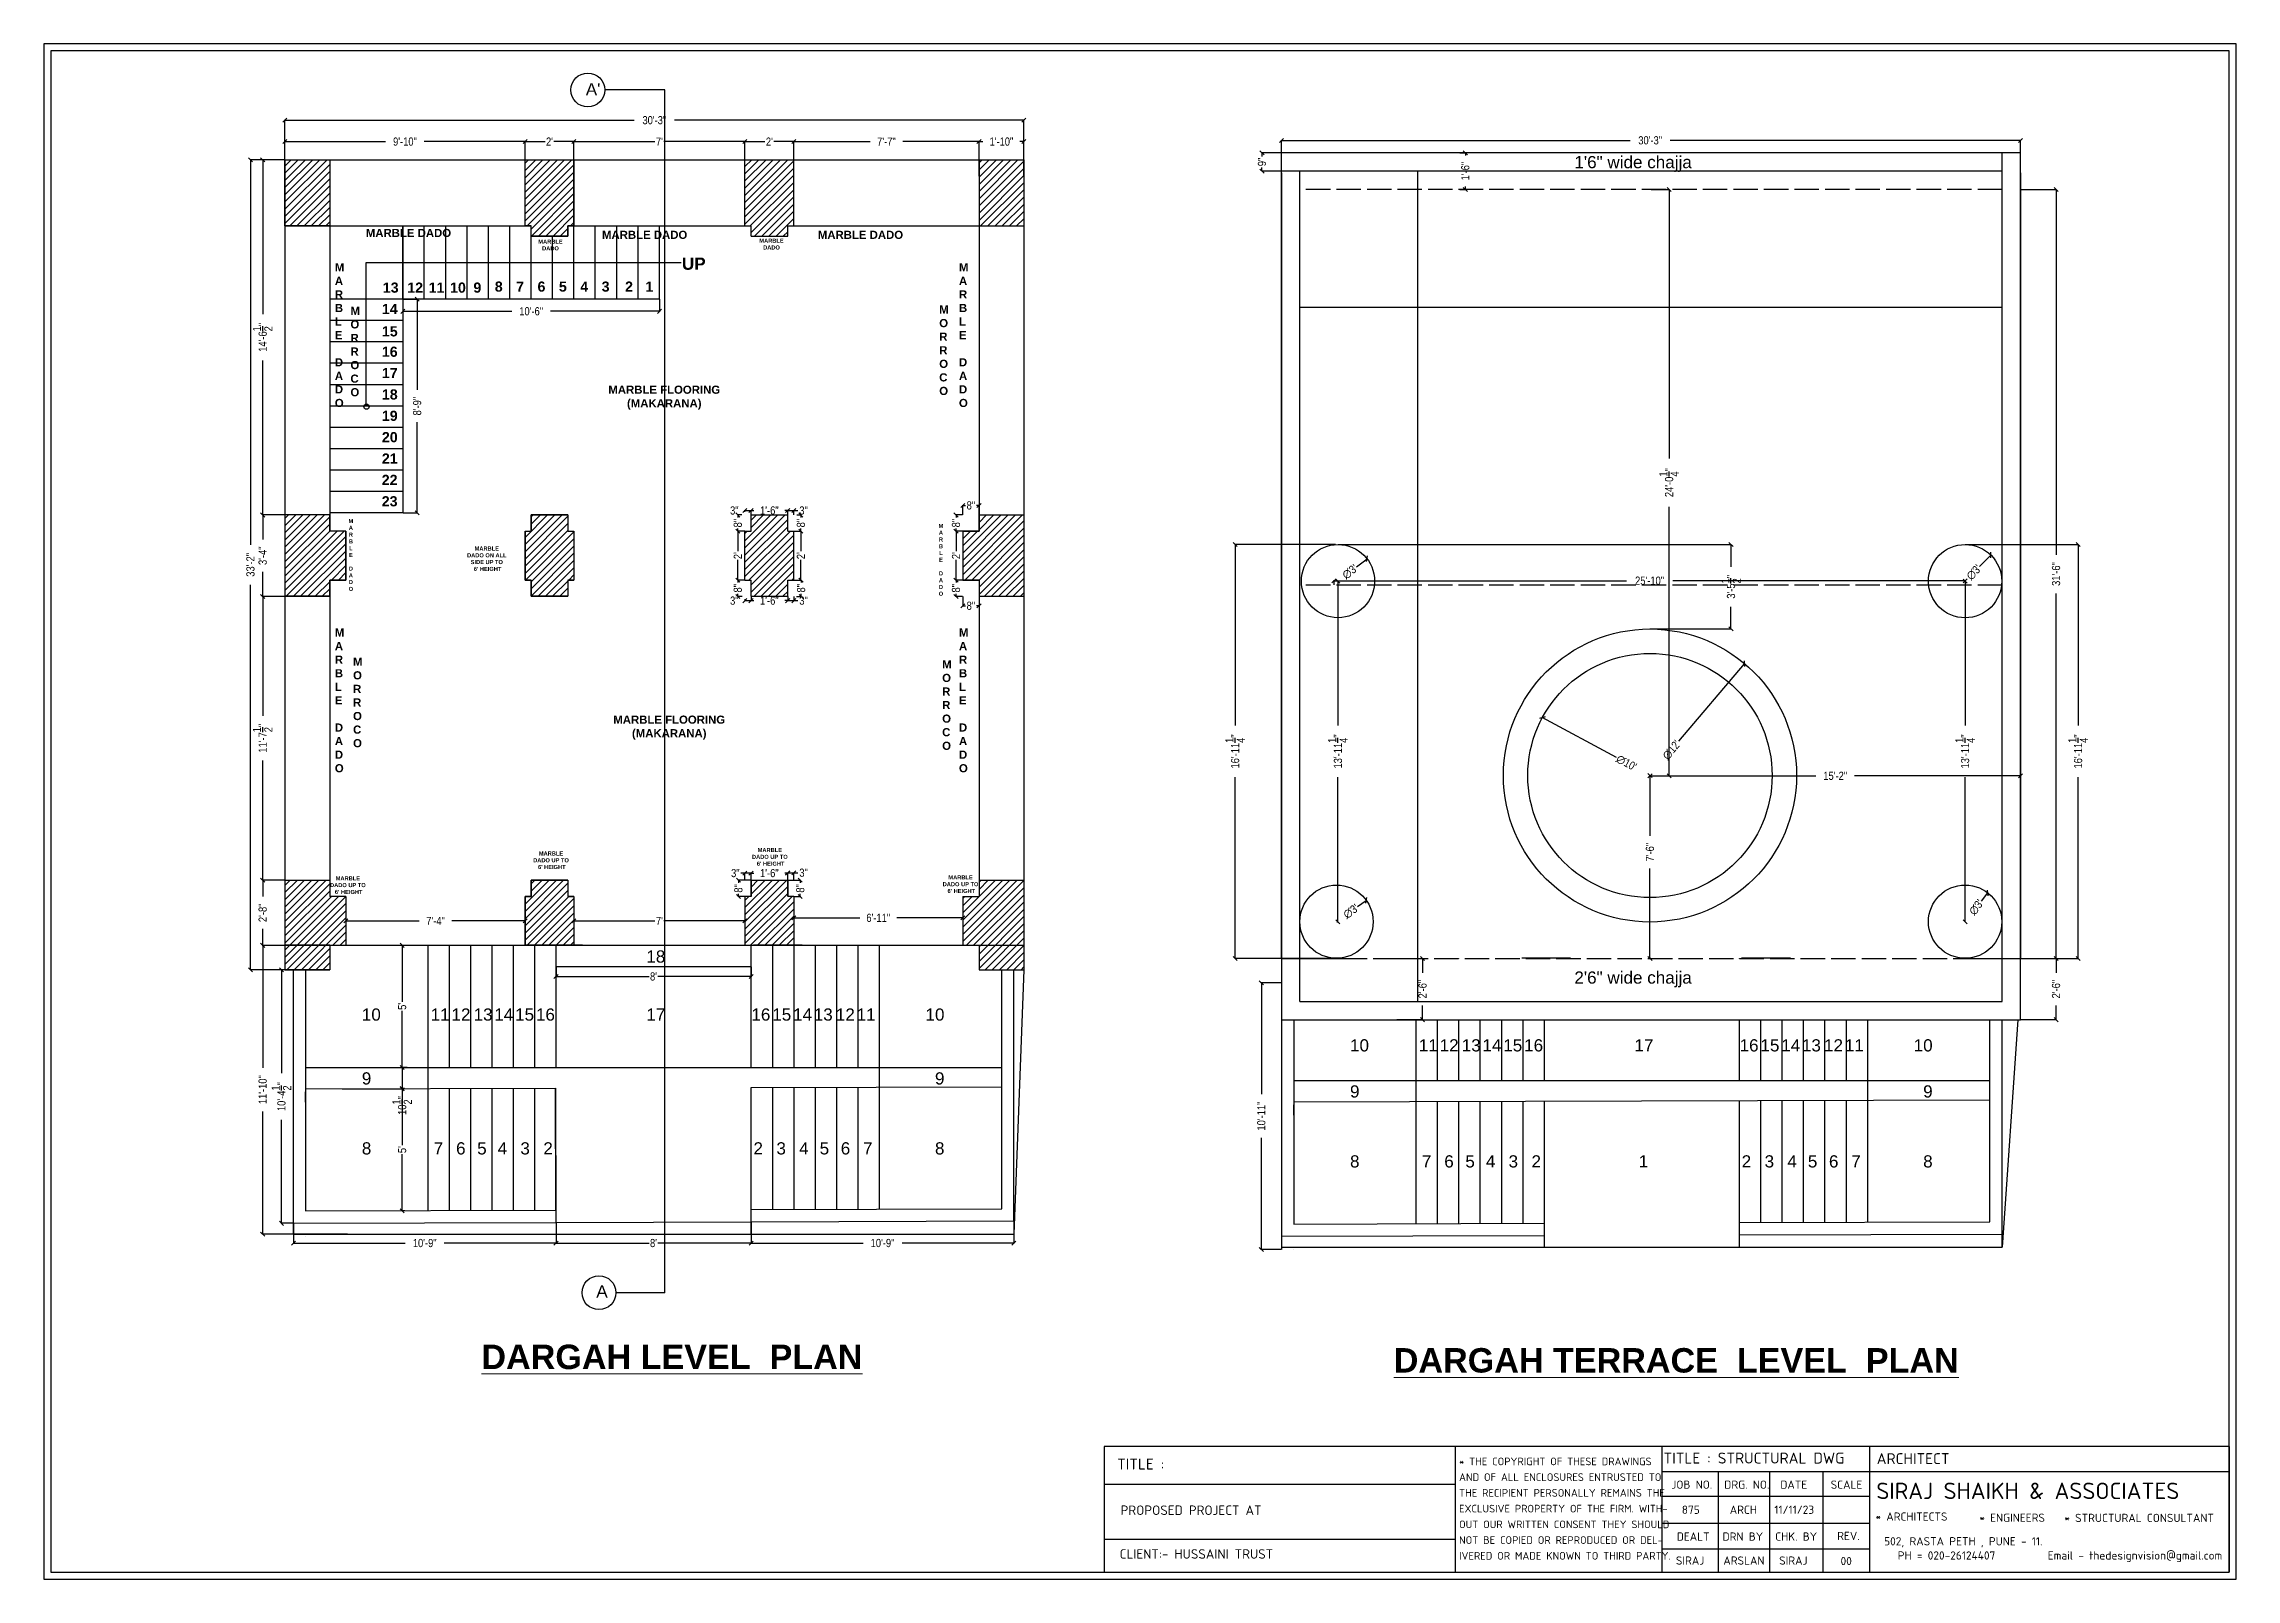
# Model space of a CAD drawing. Header units: inches. Extents: x 13054 to 48691, y 5623 to 20391.
# Drawn here: x 45946 to 47023, y 18574 to 19329 of the extents above; entities that cross this region are included whole.
import ezdxf

# ---------------------------------------------------------------- set-up
doc = ezdxf.new("R2010")
doc.units = ezdxf.units.IN
doc.header["$MEASUREMENT"] = 0
doc.linetypes.add('ACAD_ISO02W100', pattern=[15, 12, -3])
for name, color, linetype, lineweight in [('INTERIOR', 37, 'Continuous', 30), ('SHEET', 7, 'Continuous', 20), ('TOI HASH', 252, 'Continuous', 13)]:
    doc.layers.add(name, color=color, linetype=linetype, lineweight=lineweight)
doc.styles.get("Standard").update_dxf_attribs({"font": 'arial.ttf'})
doc.styles.add('style2', font='isocpeur.ttf', dxfattribs={"height": 10})
doc.styles.add('TEXT', font='')
doc.styles.get('TEXT').set_extended_font_data('Arial Narrow')
doc.dimstyles.new('Copy of Standard', dxfattribs={"dimtxt": 4, "dimasz": 2, "dimexe": 0.18, "dimexo": 0.0625, "dimgap": 0.09, "dimtad": 0, "dimzin": 0, "dimdsep": 46, "dimlunit": 4, "dimtxsty": 'TEXT', "dimblk": 'OBLIQUE', "dimcen": 0.09, "dimclrd": 8, "dimclre": 8, "dimclrt": 256, "dimadec": 0, "dimazin": 0, "dimtfac": 1, "dimtofl": 0, "dimtmove": 0, "dimatfit": 3, "dimfxl": 1, "dimtolj": 1, "dimtzin": 0, "dimarcsym": 0})

msp = doc.modelspace()

# ---------------------------------------------------------------- texts
at = {"lineweight": -2, "style": 'style2'}
for s, height, p in [('TITLE :', 5.3914, (46473.244, 18628.198)), ('* THE COPYRIGHT OF THESE DRAWINGS ', 3.75826, (46641.229, 18630.313)), ('TITLE : STRUCTURAL DWG', 5.39137, (46741.695, 18631.136)), ('ARCHITECT', 5.3914, (46846.368, 18630.846)), ('AND OF ALL ENCLOSURES ENTRUSTED TO', 3.75826, (46641.229, 18622.582)), ('JOB NO.', 4.0435, (46745.502, 18618.76)), ('DRG. NO.', 4.0435, (46771.507, 18618.76)), ('DATE', 4.0435, (46799.026, 18618.76)), ('SCALE', 4.0435, (46823.774, 18618.76)), ('SIRAJ SHAIKH & ASSOCIATES', 8.08706, (46846.209, 18613.679)), ('PROPOSED PROJECT AT ', 4.66009, (46474.905, 18605.884)), ('THE RECIPIENT PERSONALLY REMAINS THE', 3.75826, (46641.229, 18614.851)), ('EXCLUSIVE PROPERTY OF THE FIRM. WITH-', 3.75826, (46641.229, 18607.119)), ('875', 4.0435, (46750.629, 18606.421)), ('ARCH', 4.0435, (46774.19, 18606.421)), ('11/11/23', 4.0435, (46796.116, 18606.421)), ('OUT OUR WRITTEN CONSENT THEY SHOULD', 3.75826, (46641.229, 18599.388)), ('* ARCHITECTS', 4.04353, (46845.767, 18603.079)), ('* ENGINEERS', 4.04353, (46896.773, 18602.508)), ('* STRUCTURAL CONSULTANT', 4.04353, (46938.531, 18602.419)), ('NOT BE COPIED OR REPRODUCED OR DEL-', 3.75826, (46641.229, 18591.657)), ('DEALT', 4.0435, (46748.16, 18593.255)), ('DRN BY', 4.0435, (46770.644, 18593.255)), ('CHK. BY', 4.0435, (46796.536, 18593.267)), ('REV.', 4.0435, (46826.953, 18593.561)), ('502, RASTA PETH , PUNE - 11. ', 4.04353, (46850.031, 18590.93)), ('  PH = 020-26124407          Email - thedesignvision@gmail.com', 4.04353, (46851.568, 18583.947)), ('IVERED OR MADE KNOWN TO THIRD PARTY.', 3.75826, (46641.229, 18583.926)), ('SIRAJ', 4.0435, (46747.73, 18581.454)), ('ARSLAN', 4.0435, (46771.05, 18581.454)), ('SIRAJ', 4.0435, (46798.459, 18581.454)), ('00', 4.0435, (46828.634, 18581.222))]:
    msp.add_text(s, height=height, dxfattribs=at).set_placement(p)
for s, width, insert, char_height, attachment_point in [("^IA'", 10.54364, (46209.898, 19309.503), 6, 1), ('1\'6" wide chajja ', 98.38962, (46697.865, 19273.713), 6, 1), ('{\\fArial|b1|i0|c0|p34;UP}', 10.54364, (46259.461, 19223.804), 6, 1), ('{\\fArial|b1|i0|c0|p34;13}', 10.54364, (46112.524, 19211.544), 5, 1), ('{\\fArial|b1|i0|c0|p34;12}', 10.54364, (46124.524, 19211.544), 5, 1), ('{\\fArial|b1|i0|c0|p34;11}', 10.54364, (46135.024, 19211.544), 5, 1), ('{\\fArial|b1|i0|c0|p34;10}', 10.54364, (46145.524, 19211.544), 5, 1), ('{\\fArial|b1|i0|c0|p34;9}', 10.54364, (46157.024, 19211.544), 5, 1), ('{\\fArial|b1|i0|c0|p34;8}', 10.54364, (46167.524, 19212.044), 5, 1), ('{\\fArial|b1|i0|c0|p34;7}', 10.54364, (46178.024, 19212.044), 5, 1), ('{\\fArial|b1|i0|c0|p34;6}', 10.54364, (46188.524, 19212.044), 5, 1), ('{\\fArial|b1|i0|c0|p34;5}', 10.54364, (46199.024, 19212.044), 5, 1), ('{\\fArial|b1|i0|c0|p34;4}', 10.54364, (46209.524, 19212.044), 5, 1), ('{\\fArial|b1|i0|c0|p34;3}', 10.54364, (46220.024, 19212.044), 5, 1), ('{\\fArial|b1|i0|c0|p34;2}', 10.54364, (46231.524, 19212.044), 5, 1), ('{\\fArial|b1|i0|c0|p34;1}', 10.54364, (46241.524, 19212.044), 5, 1), ('{\\fArial|b1|i0|c0|p34;14}', 10.54364, (46112.052, 19201.044), 5, 1), ('{\\fArial|b1|i0|c0|p34;15}', 10.54364, (46112.052, 19190.044), 5, 1), ('{\\fArial|b1|i0|c0|p34;16}', 10.54364, (46112.052, 19180.044), 5, 1), ('{\\fArial|b1|i0|c0|p34;17}', 10.54364, (46112.052, 19169.544), 5, 1), ('{\\fArial|b1|i0|c0|p34;18}', 10.54364, (46112.052, 19159.044), 5, 1), ('{\\fArial|b1|i0|c0|p34;19}', 10.54364, (46112.052, 19148.544), 5, 1), ('{\\fArial|b1|i0|c0|p34;20}', 10.54364, (46112.052, 19138.044), 5, 1), ('{\\fArial|b1|i0|c0|p34;21}', 10.54364, (46112.052, 19127.544), 5, 1), ('{\\fArial|b1|i0|c0|p34;22}', 10.54364, (46111.989, 19117.044), 5, 1), ('{\\fArial|b1|i0|c0|p34;23}', 10.54364, (46111.989, 19106.544), 5, 1), ('18', 10.54364, (46241.961, 18883.333), 6, 1), ('2\'6" wide chajja ', 98.38962, (46697.865, 18872.983), 6, 1), ('10', 10.54364, (46102.213, 18854.804), 6, 1), ('11', 10.54364, (46136.021, 18854.804), 6, 1), ('12', 10.54364, (46146.255, 18854.804), 6, 1), ('13', 10.54364, (46157.107, 18854.804), 6, 1), ('14', 10.54364, (46167.253, 18854.804), 6, 1), ('15', 10.54364, (46177.49, 18854.804), 6, 1), ('16', 10.54364, (46187.74, 18854.804), 6, 1), ('17', 10.54364, (46241.961, 18854.804), 6, 1), ('16', 10.54364, (46302.9, 18854.804), 6, 3), ('15', 10.54364, (46313.15, 18854.804), 6, 3), ('14', 10.54364, (46323.387, 18854.804), 6, 3), ('13', 10.54364, (46333.533, 18854.804), 6, 3), ('12', 10.54364, (46344.385, 18854.804), 6, 3), ('11', 10.54364, (46354.619, 18854.804), 6, 3), ('10', 10.54364, (46388.427, 18854.804), 6, 3), ('10', 10.54364, (46587.657, 18839.669), 6, 1), ('11', 10.54364, (46621.465, 18839.669), 6, 1), ('12', 10.54364, (46631.699, 18839.669), 6, 1), ('13', 10.54364, (46642.551, 18839.669), 6, 1), ('14', 10.54364, (46652.697, 18839.669), 6, 1), ('15', 10.54364, (46662.934, 18839.669), 6, 1), ('16', 10.54364, (46673.184, 18839.669), 6, 1), ('17', 10.54364, (46727.405, 18839.669), 6, 1), ('16', 10.54364, (46788.344, 18839.669), 6, 3), ('15', 10.54364, (46798.594, 18839.669), 6, 3), ('14', 10.54364, (46808.831, 18839.669), 6, 3), ('13', 10.54364, (46818.976, 18839.669), 6, 3), ('12', 10.54364, (46829.829, 18839.669), 6, 3), ('11', 10.54364, (46840.063, 18839.669), 6, 3), ('10', 10.54364, (46873.871, 18839.669), 6, 3), ('9', 10.54364, (46102.213, 18823.414), 6, 1), ('9', 10.54364, (46388.427, 18823.414), 6, 3), ('9', 10.54364, (46587.657, 18817.014), 6, 1), ('9', 10.54364, (46873.871, 18817.014), 6, 3), ('8', 10.54364, (46102.213, 18789.044), 6, 1), ('7', 10.54364, (46137.522, 18789.044), 6, 1), ('6', 10.54364, (46148.504, 18789.044), 6, 1), ('5', 10.54364, (46158.862, 18789.044), 6, 1), ('4', 10.54364, (46168.935, 18789.044), 6, 1), ('3', 10.54364, (46180.098, 18789.044), 6, 1), ('2', 10.54364, (46191.375, 18789.044), 6, 1), ('2', 10.54364, (46299.265, 18789.044), 6, 3), ('3', 10.54364, (46310.542, 18789.044), 6, 3), ('4', 10.54364, (46321.705, 18789.044), 6, 3), ('5', 10.54364, (46331.778, 18789.044), 6, 3), ('6', 10.54364, (46342.136, 18789.044), 6, 3), ('7', 10.54364, (46353.118, 18789.044), 6, 3), ('8', 10.54364, (46388.427, 18789.044), 6, 3), ('8', 10.54364, (46587.657, 18782.644), 6, 1), ('7', 10.54364, (46622.966, 18782.644), 6, 1), ('6', 10.54364, (46633.948, 18782.644), 6, 1), ('5', 10.54364, (46644.305, 18782.644), 6, 1), ('4', 10.54364, (46654.379, 18782.644), 6, 1), ('3', 10.54364, (46665.542, 18782.644), 6, 1), ('2', 10.54364, (46676.819, 18782.644), 6, 1), ('1', 10.54364, (46729.468, 18782.644), 6, 1), ('2', 10.54364, (46784.709, 18782.644), 6, 3), ('3', 10.54364, (46795.986, 18782.644), 6, 3), ('4', 10.54364, (46807.149, 18782.644), 6, 3), ('5', 10.54364, (46817.222, 18782.644), 6, 3), ('6', 10.54364, (46827.58, 18782.644), 6, 3), ('7', 10.54364, (46838.562, 18782.644), 6, 3), ('8', 10.54364, (46873.871, 18782.644), 6, 3), ('^IA', 10.54364, (46215.056, 18718.745), 6, 1)]:
    msp.add_mtext_dynamic_manual_height_columns(s, width=width, gutter_width=1, heights=[0], dxfattribs=dict(insert=insert, char_height=char_height, attachment_point=attachment_point))
at = {"linetype": 'ByBlock', "lineweight": 0, "attachment_point": 1}
for s, width, insert, char_height in [('{\\fArial|b1|i0|c0|p34;MARBLE DADO}', 287.32488, (46104.176, 19237.899), 4), ('{\\fArial|b1|i0|c0|p34;MARBLE DADO}', 287.32488, (46220.197, 19236.981), 4), ('{\\fArial|b1|i0|c0|p34;MARBLE DADO}', 287.32488, (46326.219, 19236.981), 4), ('\\pxqc;{\\fArial|b1|i0|c0|p34;MARBLE \\PDADO}', 15.95831, (46186.904, 19232.647), 2), ('\\pxqc;{\\fArial|b1|i0|c0|p34;MARBLE \\PDADO}', 15.95831, (46295.48, 19233.094), 2), ('{\\fArial|b1|i0|c0|p34;M\\PA\\PR\\PB\\PL\\PE\\P\\PD\\PA\\PD\\PO}', 6, (46088.951, 19221.032), 4), ('{\\fArial|b1|i0|c0|p34;M\\PA\\PR\\PB\\PL\\PE\\P\\PD\\PA\\PD\\PO}', 6, (46395.549, 19221.032), 4), ('{\\fArial|b1|i0|c0|p34;M\\PO\\PR\\PR\\PO\\PC\\PO}', 6, (46096.623, 19199.654), 4), ('{\\fArial|b1|i0|c0|p34;M\\PO\\PR\\PR\\PO\\PC\\PO}', 6, (46385.857, 19200.27), 4), ('\\pxqc;{\\fArial|b1|i0|c0|p34;MARBLE FLOORING\\P(MAKARANA)}', 81.37936, (46210.085, 19160.88), 4), ('\\pxqc;{\\fArial|b1|i0|c0|p34;M\\PA\\PR\\PB\\PL\\PE\\P\\PD\\PA\\PD\\PO}', 4.46953, (46094.599, 19095.318), 2), ('\\pxqc;{\\fArial|b1|i0|c0|p34;M\\PA\\PR\\PB\\PL\\PE\\P\\PD\\PA\\PD\\PO}', 4.46953, (46384.468, 19092.937), 2), ("\\pxqc;{\\fArial|b1|i0|c0|p34;MARBLE \\PDADO ON ALL SIDE UP TO\\P 6' HEIGHT}", 23.50301, (46151.841, 19081.817), 2), ('{\\fArial|b1|i0|c0|p34;M\\PA\\PR\\PB\\PL\\PE\\P\\PD\\PA\\PD\\PO}', 6, (46088.951, 19041.532), 4), ('{\\fArial|b1|i0|c0|p34;M\\PA\\PR\\PB\\PL\\PE\\P\\PD\\PA\\PD\\PO}', 6, (46395.549, 19041.532), 4), ('{\\fArial|b1|i0|c0|p34;M\\PO\\PR\\PR\\PO\\PC\\PO}', 6, (46097.902, 19027.176), 4), ('{\\fArial|b1|i0|c0|p34;M\\PO\\PR\\PR\\PO\\PC\\PO}', 6, (46387.295, 19025.894), 4), ('\\pxqc;{\\fArial|b1|i0|c0|p34;MARBLE FLOORING\\P(MAKARANA)}', 287.32488, (46109.554, 18998.724), 4), ("\\pxqc;{\\fArial|b1|i0|c0|p34;MARBLE \\PDADO UP TO\\P 6' HEIGHT}", 23.50301, (46290.893, 18933.64), 2), ("\\pxqc;{\\fArial|b1|i0|c0|p34;MARBLE \\PDADO UP TO\\P 6' HEIGHT}", 23.50301, (46183.39, 18931.96), 2), ("\\pxqc;{\\fArial|b1|i0|c0|p34;MARBLE \\PDADO UP TO\\P 6' HEIGHT}", 23.50301, (46083.598, 18919.74), 2), ("\\pxqc;{\\fArial|b1|i0|c0|p34;MARBLE \\PDADO UP TO\\P 6' HEIGHT}", 23.50301, (46384.577, 18920.198), 2), ('{\\fArial|b1|i0|c0|p34;\\LDARGAH LEVEL  PLAN}', 287.32488, (46160.961, 18689.583), 12), ('{\\fArial|b1|i0|c0|p34;\\LDARGAH TERRACE  LEVEL  PLAN}', 287.32488, (46609.156, 18687.873), 12)]:
    msp.add_mtext_dynamic_manual_height_columns(s, width=width, gutter_width=189.162, heights=[0], dxfattribs=dict(at, insert=insert, char_height=char_height))
at = {"lineweight": -2, "insert": (46474.52, 18589.05), "char_height": 4.66009, "attachment_point": 1, "style": 'style2'}
msp.add_mtext_dynamic_manual_height_columns('CLIENT:- HUSSAINI TRUST ', width=283.62314, gutter_width=65.52, heights=[0], dxfattribs=at)

# ---------------------------------------------------------------- blocks, each defined once
blk = doc.blocks.new('_Oblique')
at = {"color": 0, "linetype": 'Continuous', "lineweight": -2}
blk.add_line((-0.5, -0.5), (0.5, 0.5), dxfattribs=at)
blk = doc.blocks.new('*D1300')
at = {"color": 8, "lineweight": -2, "transparency": 16777216}
for p, q in [((46197.6, 18875.3), (46197.6, 18870.3)), ((46197.6, 18870.5), (46243.4, 18870.5)), ((46293.5, 18870.5), (46247.7, 18870.5)), ((46293.5, 18875.3), (46293.5, 18870.3))]:
    blk.add_line(p, q, dxfattribs=at)
at = {"layer": 'Defpoints', "color": 0, "transparency": 16777216}
for p in [(46197.6, 18875.3), (46293.5, 18875.3), (46293.5, 18870.5)]:
    blk.add_point(p, dxfattribs=at)
at = {"color": 8, "lineweight": -2, "transparency": 16777216, "xscale": 2, "yscale": 2, "zscale": 2, "rotation": 180}
blk.add_blockref('_Oblique', (46197.6, 18870.5), dxfattribs=at)
at = {"color": 8, "lineweight": -2, "transparency": 16777216, "xscale": 2, "yscale": 2, "zscale": 2}
blk.add_blockref('_Oblique', (46293.5, 18870.5), dxfattribs=at)
at = {"transparency": 16777216, "insert": (46245.5, 18870.5), "char_height": 4, "attachment_point": 5, "style": 'TEXT'}
blk.add_mtext("\\A1;8'", dxfattribs=at)
blk = doc.blocks.new('*D1308')
at = {"color": 8, "lineweight": -2, "transparency": 16777216}
for p, q in [((46123.4, 18885.8), (46121.8, 18885.8)), ((46122, 18885.8), (46122, 18858)), ((46122, 18825.8), (46122, 18853.7)), ((46123.4, 18825.8), (46121.8, 18825.8))]:
    blk.add_line(p, q, dxfattribs=at)
at = {"layer": 'Defpoints', "color": 0, "transparency": 16777216}
for p in [(46122, 18885.8), (46123.4, 18885.8), (46123.4, 18825.8)]:
    blk.add_point(p, dxfattribs=at)
at = {"color": 8, "lineweight": -2, "transparency": 16777216, "xscale": 2, "yscale": 2, "zscale": 2}
for p, rotation in [((46122, 18885.8), 90), ((46122, 18825.8), 270)]:
    blk.add_blockref('_Oblique', p, dxfattribs=dict(at, rotation=rotation))
at = {"transparency": 16777216, "insert": (46122, 18855.8), "char_height": 4, "attachment_point": 5, "rotation": 90, "style": 'TEXT'}
blk.add_mtext("\\A1;5'", dxfattribs=at)
blk = doc.blocks.new('*D1309')
at = {"color": 8, "lineweight": -2, "transparency": 16777216}
for p, q in [((46124.5, 18825.8), (46121.8, 18825.8)), ((46122, 18825.8), (46122, 18815.3)), ((46092.5, 18815.3), (46122.2, 18815.3)), ((46122, 18815.3), (46122, 18813.3))]:
    blk.add_line(p, q, dxfattribs=at)
at = {"layer": 'Defpoints', "color": 0, "transparency": 16777216}
for p in [(46124.6, 18825.8), (46092.4, 18815.3), (46122, 18815.3)]:
    blk.add_point(p, dxfattribs=at)
at = {"color": 8, "lineweight": -2, "transparency": 16777216, "xscale": 2, "yscale": 2, "zscale": 2}
for p, rotation in [((46122, 18825.8), 90), ((46122, 18815.3), 270)]:
    blk.add_blockref('_Oblique', p, dxfattribs=dict(at, rotation=rotation))
at = {"transparency": 16777216, "insert": (46122, 18807.1), "char_height": 4, "attachment_point": 5, "rotation": 90, "style": 'TEXT'}
blk.add_mtext('\\A1;10{\\H1x;\\S1/2;}"', dxfattribs=at)
blk = doc.blocks.new('*D1310')
at = {"color": 8, "lineweight": -2, "transparency": 16777216}
for p, q in [((46123.2, 18815.4), (46121.8, 18815.4)), ((46122, 18815.4), (46122, 18787.6)), ((46122, 18755.4), (46122, 18783.2)), ((46123.4, 18755.4), (46121.8, 18755.4))]:
    blk.add_line(p, q, dxfattribs=at)
at = {"layer": 'Defpoints', "color": 0, "transparency": 16777216}
for p in [(46123.3, 18815.4), (46122, 18755.4), (46123.5, 18755.4)]:
    blk.add_point(p, dxfattribs=at)
at = {"color": 8, "lineweight": -2, "transparency": 16777216, "xscale": 2, "yscale": 2, "zscale": 2}
for p, rotation in [((46122, 18815.4), 90), ((46122, 18755.4), 270)]:
    blk.add_blockref('_Oblique', p, dxfattribs=dict(at, rotation=rotation))
at = {"transparency": 16777216, "insert": (46122, 18785.4), "char_height": 4, "attachment_point": 5, "rotation": 90, "style": 'TEXT'}
blk.add_mtext("\\A1;5'", dxfattribs=at)
blk = doc.blocks.new('*D1301')
at = {"color": 8, "lineweight": -2, "transparency": 16777216}
for p, q in [((46094.7, 18885.8), (46053.3, 18885.8)), ((46053.5, 18885.8), (46053.5, 18825.6)), ((46053.5, 18743.9), (46053.5, 18804.2)), ((46095.1, 18743.9), (46053.3, 18743.9))]:
    blk.add_line(p, q, dxfattribs=at)
at = {"layer": 'Defpoints', "color": 0, "transparency": 16777216}
for p in [(46094.7, 18885.8), (46053.5, 18743.9), (46095.1, 18743.9)]:
    blk.add_point(p, dxfattribs=at)
at = {"color": 8, "lineweight": -2, "transparency": 16777216, "xscale": 2, "yscale": 2, "zscale": 2}
for p, rotation in [((46053.5, 18885.8), 90), ((46053.5, 18743.9), 270)]:
    blk.add_blockref('_Oblique', p, dxfattribs=dict(at, rotation=rotation))
at = {"transparency": 16777216, "insert": (46053.5, 18814.9), "char_height": 4, "attachment_point": 5, "rotation": 90, "style": 'TEXT'}
blk.add_mtext('\\A1;11\'-10"', dxfattribs=at)
blk = doc.blocks.new('*D1311')
at = {"color": 8, "lineweight": -2, "transparency": 16777216}
for p, q in [((46094.4, 18897.8), (46094.4, 18897.7)), ((46094.4, 18897.8), (46130.4, 18897.8)), ((46182.4, 18897.8), (46146.4, 18897.8)), ((46182.4, 18897.9), (46182.4, 18898))]:
    blk.add_line(p, q, dxfattribs=at)
at = {"layer": 'Defpoints', "color": 0, "transparency": 16777216}
for p in [(46094.4, 18897.8), (46094.4, 18897.8), (46182.4, 18897.8)]:
    blk.add_point(p, dxfattribs=at)
at = {"color": 8, "lineweight": -2, "transparency": 16777216, "xscale": 2, "yscale": 2, "zscale": 2, "rotation": 180}
blk.add_blockref('_Oblique', (46094.4, 18897.8), dxfattribs=at)
at = {"color": 8, "lineweight": -2, "transparency": 16777216, "xscale": 2, "yscale": 2, "zscale": 2}
blk.add_blockref('_Oblique', (46182.4, 18897.8), dxfattribs=at)
at = {"transparency": 16777216, "insert": (46138.4, 18897.8), "char_height": 4, "attachment_point": 5, "style": 'TEXT'}
blk.add_mtext('\\A1;7\'-4"', dxfattribs=at)
blk = doc.blocks.new('*D1312')
at = {"color": 8, "lineweight": -2, "transparency": 16777216}
for p, q in [((46206.4, 18897.8), (46206.4, 18897.7)), ((46206.4, 18897.8), (46246.2, 18897.8)), ((46290.4, 18897.8), (46250.6, 18897.8)), ((46290.4, 18897.9), (46290.4, 18898))]:
    blk.add_line(p, q, dxfattribs=at)
at = {"layer": 'Defpoints', "color": 0, "transparency": 16777216}
for p in [(46206.4, 18897.8), (46290.4, 18897.8), (46290.4, 18897.8)]:
    blk.add_point(p, dxfattribs=at)
at = {"color": 8, "lineweight": -2, "transparency": 16777216, "xscale": 2, "yscale": 2, "zscale": 2, "rotation": 180}
blk.add_blockref('_Oblique', (46206.4, 18897.8), dxfattribs=at)
at = {"color": 8, "lineweight": -2, "transparency": 16777216, "xscale": 2, "yscale": 2, "zscale": 2}
blk.add_blockref('_Oblique', (46290.4, 18897.8), dxfattribs=at)
at = {"transparency": 16777216, "insert": (46248.4, 18897.8), "char_height": 4, "attachment_point": 5, "style": 'TEXT'}
blk.add_mtext("\\A1;7'", dxfattribs=at)
blk = doc.blocks.new('*D1313')
at = {"color": 8, "lineweight": -2, "transparency": 16777216}
for p, q in [((46397.4, 18903.8), (46397.4, 18899.2)), ((46314.4, 18899.4), (46314.4, 18899.5)), ((46314.4, 18899.3), (46346.8, 18899.3)), ((46397.4, 18899.3), (46365, 18899.3))]:
    blk.add_line(p, q, dxfattribs=at)
at = {"layer": 'Defpoints', "color": 0, "transparency": 16777216}
for p in [(46397.4, 18903.9), (46314.4, 18899.3), (46397.4, 18899.3)]:
    blk.add_point(p, dxfattribs=at)
at = {"color": 8, "lineweight": -2, "transparency": 16777216, "xscale": 2, "yscale": 2, "zscale": 2, "rotation": 180}
blk.add_blockref('_Oblique', (46314.4, 18899.3), dxfattribs=at)
at = {"color": 8, "lineweight": -2, "transparency": 16777216, "xscale": 2, "yscale": 2, "zscale": 2}
blk.add_blockref('_Oblique', (46397.4, 18899.3), dxfattribs=at)
at = {"transparency": 16777216, "insert": (46355.9, 18899.3), "char_height": 4, "attachment_point": 5, "style": 'TEXT'}
blk.add_mtext('\\A1;6\'-11"', dxfattribs=at)
blk = doc.blocks.new('*D1314')
at = {"color": 8, "lineweight": -2, "transparency": 16777216}
for p, q in [((46064.3, 19097.3), (46053.3, 19097.3)), ((46053.5, 19097.3), (46053.5, 19085.3)), ((46053.5, 19057.3), (46053.5, 19069.4)), ((46064.3, 19057.3), (46053.3, 19057.3))]:
    blk.add_line(p, q, dxfattribs=at)
at = {"layer": 'Defpoints', "color": 0, "transparency": 16777216}
for p in [(46053.5, 19097.3), (46064.4, 19097.3), (46064.4, 19057.3)]:
    blk.add_point(p, dxfattribs=at)
at = {"color": 8, "lineweight": -2, "transparency": 16777216, "xscale": 2, "yscale": 2, "zscale": 2}
for p, rotation in [((46053.5, 19097.3), 90), ((46053.5, 19057.3), 270)]:
    blk.add_blockref('_Oblique', p, dxfattribs=dict(at, rotation=rotation))
at = {"transparency": 16777216, "insert": (46053.5, 19077.3), "char_height": 4, "attachment_point": 5, "rotation": 90, "style": 'TEXT'}
blk.add_mtext('\\A1;3\'-4"', dxfattribs=at)
blk = doc.blocks.new('*D1315')
at = {"color": 8, "lineweight": -2, "transparency": 16777216}
for p, q in [((46405.4, 19263.8), (46405.4, 19281)), ((46405.4, 19280.8), (46407.3, 19280.8)), ((46427.4, 19280.8), (46425.5, 19280.8)), ((46427.4, 19263.8), (46427.4, 19281))]:
    blk.add_line(p, q, dxfattribs=at)
at = {"layer": 'Defpoints', "color": 0, "transparency": 16777216}
for p in [(46427.4, 19280.8), (46405.4, 19263.8), (46427.4, 19263.8)]:
    blk.add_point(p, dxfattribs=at)
at = {"color": 8, "lineweight": -2, "transparency": 16777216, "xscale": 2, "yscale": 2, "zscale": 2, "rotation": 180}
blk.add_blockref('_Oblique', (46405.4, 19280.8), dxfattribs=at)
at = {"color": 8, "lineweight": -2, "transparency": 16777216, "xscale": 2, "yscale": 2, "zscale": 2}
blk.add_blockref('_Oblique', (46427.4, 19280.8), dxfattribs=at)
at = {"transparency": 16777216, "insert": (46416.4, 19280.8), "char_height": 4, "attachment_point": 5, "style": 'TEXT'}
blk.add_mtext('\\A1;1\'-10"', dxfattribs=at)
blk = doc.blocks.new('*D1302')
at = {"color": 8, "lineweight": -2, "transparency": 16777216}
for p, q in [((46064.4, 19271.9), (46064.4, 19291.5)), ((46064.4, 19291.3), (46236, 19291.3)), ((46427.4, 19291.3), (46255.8, 19291.3)), ((46427.4, 19271.9), (46427.4, 19291.5))]:
    blk.add_line(p, q, dxfattribs=at)
at = {"layer": 'Defpoints', "color": 0, "transparency": 16777216}
for p in [(46427.4, 19291.3), (46064.4, 19271.8), (46427.4, 19271.8)]:
    blk.add_point(p, dxfattribs=at)
at = {"color": 8, "lineweight": -2, "transparency": 16777216, "xscale": 2, "yscale": 2, "zscale": 2, "rotation": 180}
blk.add_blockref('_Oblique', (46064.4, 19291.3), dxfattribs=at)
at = {"color": 8, "lineweight": -2, "transparency": 16777216, "xscale": 2, "yscale": 2, "zscale": 2}
blk.add_blockref('_Oblique', (46427.4, 19291.3), dxfattribs=at)
at = {"transparency": 16777216, "insert": (46245.9, 19291.3), "char_height": 4, "attachment_point": 5, "style": 'TEXT'}
blk.add_mtext('\\A1;30\'-3"', dxfattribs=at)
blk = doc.blocks.new('*D1316')
at = {"color": 8, "lineweight": -2, "transparency": 16777216}
for p, q in [((46122.4, 19203.3), (46122.4, 19197.2)), ((46248.4, 19203.3), (46248.4, 19197.2)), ((46122.4, 19197.4), (46175.9, 19197.4)), ((46248.4, 19197.4), (46194.9, 19197.4))]:
    blk.add_line(p, q, dxfattribs=at)
at = {"layer": 'Defpoints', "color": 0, "transparency": 16777216}
for p in [(46122.4, 19203.3), (46248.4, 19203.3), (46122.4, 19197.4)]:
    blk.add_point(p, dxfattribs=at)
at = {"color": 8, "lineweight": -2, "transparency": 16777216, "xscale": 2, "yscale": 2, "zscale": 2, "rotation": 180}
blk.add_blockref('_Oblique', (46122.4, 19197.4), dxfattribs=at)
at = {"color": 8, "lineweight": -2, "transparency": 16777216, "xscale": 2, "yscale": 2, "zscale": 2}
blk.add_blockref('_Oblique', (46248.4, 19197.4), dxfattribs=at)
at = {"transparency": 16777216, "insert": (46185.4, 19197.4), "char_height": 4, "attachment_point": 5, "style": 'TEXT'}
blk.add_mtext('\\A1;10\'-6"', dxfattribs=at)
blk = doc.blocks.new('*D1303')
at = {"color": 8, "lineweight": -2, "transparency": 16777216}
for p, q in [((46122.5, 19203.3), (46129.6, 19203.3)), ((46129.4, 19203.3), (46129.4, 19158.8)), ((46129.4, 19098.3), (46129.4, 19142.9)), ((46122.5, 19098.3), (46129.6, 19098.3))]:
    blk.add_line(p, q, dxfattribs=at)
at = {"layer": 'Defpoints', "color": 0, "transparency": 16777216}
for p in [(46122.4, 19203.3), (46122.4, 19098.3), (46129.4, 19098.3)]:
    blk.add_point(p, dxfattribs=at)
at = {"color": 8, "lineweight": -2, "transparency": 16777216, "xscale": 2, "yscale": 2, "zscale": 2}
for p, rotation in [((46129.4, 19203.3), 90), ((46129.4, 19098.3), 270)]:
    blk.add_blockref('_Oblique', p, dxfattribs=dict(at, rotation=rotation))
at = {"transparency": 16777216, "insert": (46129.4, 19150.8), "char_height": 4, "attachment_point": 5, "rotation": 90, "style": 'TEXT'}
blk.add_mtext('\\A1;8\'-9"', dxfattribs=at)
blk = doc.blocks.new('*D1317')
at = {"color": 8, "lineweight": -2, "transparency": 16777216}
for p, q in [((46064.3, 18917.8), (46053.3, 18917.8)), ((46053.5, 18917.8), (46053.5, 18909.8)), ((46053.5, 18885.8), (46053.5, 18893.9)), ((46064.3, 18885.8), (46053.3, 18885.8))]:
    blk.add_line(p, q, dxfattribs=at)
at = {"layer": 'Defpoints', "color": 0, "transparency": 16777216}
for p in [(46053.5, 18917.8), (46064.4, 18917.8), (46064.4, 18885.8)]:
    blk.add_point(p, dxfattribs=at)
at = {"color": 8, "lineweight": -2, "transparency": 16777216, "xscale": 2, "yscale": 2, "zscale": 2}
for p, rotation in [((46053.5, 18917.8), 90), ((46053.5, 18885.8), 270)]:
    blk.add_blockref('_Oblique', p, dxfattribs=dict(at, rotation=rotation))
at = {"transparency": 16777216, "insert": (46053.5, 18901.8), "char_height": 4, "attachment_point": 5, "rotation": 90, "style": 'TEXT'}
blk.add_mtext('\\A1;2\'-8"', dxfattribs=at)
blk = doc.blocks.new('*D1318')
at = {"color": 8, "lineweight": -2, "transparency": 16777216}
for p, q in [((46064.3, 19057.3), (46053.3, 19057.3)), ((46053.5, 19057.3), (46053.5, 18998.6)), ((46053.5, 18917.8), (46053.5, 18976.6)), ((46064.3, 18917.8), (46053.3, 18917.8))]:
    blk.add_line(p, q, dxfattribs=at)
at = {"layer": 'Defpoints', "color": 0, "transparency": 16777216}
for p in [(46064.4, 19057.3), (46053.5, 18917.8), (46064.4, 18917.8)]:
    blk.add_point(p, dxfattribs=at)
at = {"color": 8, "lineweight": -2, "transparency": 16777216, "xscale": 2, "yscale": 2, "zscale": 2}
for p, rotation in [((46053.5, 19057.3), 90), ((46053.5, 18917.8), 270)]:
    blk.add_blockref('_Oblique', p, dxfattribs=dict(at, rotation=rotation))
at = {"transparency": 16777216, "insert": (46053.5, 18987.6), "char_height": 4, "attachment_point": 5, "rotation": 90, "style": 'TEXT'}
blk.add_mtext('\\A1;11\'-7{\\H1x;\\S1/2;}"', dxfattribs=at)
blk = doc.blocks.new('*D1319')
at = {"color": 8, "lineweight": -2, "transparency": 16777216}
for p, q in [((46068.6, 18749.2), (46068.6, 18739.3)), ((46068.6, 18739.5), (46123.5, 18739.5)), ((46197.6, 18739.5), (46142.6, 18739.5)), ((46197.6, 18749.6), (46197.6, 18739.3))]:
    blk.add_line(p, q, dxfattribs=at)
at = {"layer": 'Defpoints', "color": 0, "transparency": 16777216}
for p in [(46068.6, 18749.2), (46197.6, 18749.6), (46197.6, 18739.5)]:
    blk.add_point(p, dxfattribs=at)
at = {"color": 8, "lineweight": -2, "transparency": 16777216, "xscale": 2, "yscale": 2, "zscale": 2, "rotation": 180}
blk.add_blockref('_Oblique', (46068.6, 18739.5), dxfattribs=at)
at = {"color": 8, "lineweight": -2, "transparency": 16777216, "xscale": 2, "yscale": 2, "zscale": 2}
blk.add_blockref('_Oblique', (46197.6, 18739.5), dxfattribs=at)
at = {"transparency": 16777216, "insert": (46133.1, 18739.5), "char_height": 4, "attachment_point": 5, "style": 'TEXT'}
blk.add_mtext('\\A1;10\'-9"', dxfattribs=at)
blk = doc.blocks.new('*D1320')
at = {"color": 8, "lineweight": -2, "transparency": 16777216}
for p, q in [((46064.3, 19271.8), (46053.3, 19271.8)), ((46053.5, 19271.8), (46053.5, 19196)), ((46053.5, 19097.3), (46053.5, 19173.2)), ((46064.3, 19097.3), (46053.3, 19097.3))]:
    blk.add_line(p, q, dxfattribs=at)
at = {"layer": 'Defpoints', "color": 0, "transparency": 16777216}
for p in [(46053.5, 19271.8), (46064.4, 19271.8), (46064.4, 19097.3)]:
    blk.add_point(p, dxfattribs=at)
at = {"color": 8, "lineweight": -2, "transparency": 16777216, "xscale": 2, "yscale": 2, "zscale": 2}
for p, rotation in [((46053.5, 19271.8), 90), ((46053.5, 19097.3), 270)]:
    blk.add_blockref('_Oblique', p, dxfattribs=dict(at, rotation=rotation))
at = {"transparency": 16777216, "insert": (46053.5, 19184.6), "char_height": 4, "attachment_point": 5, "rotation": 90, "style": 'TEXT'}
blk.add_mtext('\\A1;14\'-6{\\H1x;\\S1/2;}"', dxfattribs=at)
blk = doc.blocks.new('*D1304')
at = {"color": 8, "lineweight": -2, "transparency": 16777216}
for p, q in [((46064.4, 19271.9), (46064.4, 19281)), ((46064.4, 19280.8), (46113.9, 19280.8)), ((46182.4, 19280.8), (46132.9, 19280.8)), ((46182.4, 19271.9), (46182.4, 19281))]:
    blk.add_line(p, q, dxfattribs=at)
at = {"layer": 'Defpoints', "color": 0, "transparency": 16777216}
for p in [(46182.4, 19280.8), (46064.4, 19271.8), (46182.4, 19271.8)]:
    blk.add_point(p, dxfattribs=at)
at = {"color": 8, "lineweight": -2, "transparency": 16777216, "xscale": 2, "yscale": 2, "zscale": 2, "rotation": 180}
blk.add_blockref('_Oblique', (46064.4, 19280.8), dxfattribs=at)
at = {"color": 8, "lineweight": -2, "transparency": 16777216, "xscale": 2, "yscale": 2, "zscale": 2}
blk.add_blockref('_Oblique', (46182.4, 19280.8), dxfattribs=at)
at = {"transparency": 16777216, "insert": (46123.4, 19280.8), "char_height": 4, "attachment_point": 5, "style": 'TEXT'}
blk.add_mtext('\\A1;9\'-10"', dxfattribs=at)
blk = doc.blocks.new('*D1305')
at = {"color": 8, "lineweight": -2, "transparency": 16777216}
for p, q in [((46206.4, 19271.9), (46206.4, 19281)), ((46206.4, 19280.8), (46246.2, 19280.8)), ((46290.4, 19280.8), (46250.6, 19280.8)), ((46290.4, 19271.9), (46290.4, 19281))]:
    blk.add_line(p, q, dxfattribs=at)
at = {"layer": 'Defpoints', "color": 0, "transparency": 16777216}
for p in [(46290.4, 19280.8), (46206.4, 19271.8), (46290.4, 19271.8)]:
    blk.add_point(p, dxfattribs=at)
at = {"color": 8, "lineweight": -2, "transparency": 16777216, "xscale": 2, "yscale": 2, "zscale": 2, "rotation": 180}
blk.add_blockref('_Oblique', (46206.4, 19280.8), dxfattribs=at)
at = {"color": 8, "lineweight": -2, "transparency": 16777216, "xscale": 2, "yscale": 2, "zscale": 2}
blk.add_blockref('_Oblique', (46290.4, 19280.8), dxfattribs=at)
at = {"transparency": 16777216, "insert": (46248.4, 19280.8), "char_height": 4, "attachment_point": 5, "style": 'TEXT'}
blk.add_mtext("\\A1;7'", dxfattribs=at)
blk = doc.blocks.new('*D1321')
at = {"color": 8, "lineweight": -2, "transparency": 16777216}
for p, q in [((46314.4, 19271.9), (46314.4, 19281)), ((46314.4, 19280.8), (46351.9, 19280.8)), ((46405.4, 19280.8), (46367.9, 19280.8)), ((46405.4, 19271.9), (46405.4, 19281))]:
    blk.add_line(p, q, dxfattribs=at)
at = {"layer": 'Defpoints', "color": 0, "transparency": 16777216}
for p in [(46405.4, 19280.8), (46314.4, 19271.8), (46405.4, 19271.8)]:
    blk.add_point(p, dxfattribs=at)
at = {"color": 8, "lineweight": -2, "transparency": 16777216, "xscale": 2, "yscale": 2, "zscale": 2, "rotation": 180}
blk.add_blockref('_Oblique', (46314.4, 19280.8), dxfattribs=at)
at = {"color": 8, "lineweight": -2, "transparency": 16777216, "xscale": 2, "yscale": 2, "zscale": 2}
blk.add_blockref('_Oblique', (46405.4, 19280.8), dxfattribs=at)
at = {"transparency": 16777216, "insert": (46359.9, 19280.8), "char_height": 4, "attachment_point": 5, "style": 'TEXT'}
blk.add_mtext('\\A1;7\'-7"', dxfattribs=at)
blk = doc.blocks.new('*D1306')
at = {"color": 8, "lineweight": -2, "transparency": 16777216}
for p, q in [((46290.4, 19271.9), (46290.4, 19281)), ((46290.4, 19280.8), (46300.2, 19280.8)), ((46314.4, 19280.8), (46304.6, 19280.8)), ((46314.4, 19271.4), (46314.4, 19281))]:
    blk.add_line(p, q, dxfattribs=at)
at = {"layer": 'Defpoints', "color": 0, "transparency": 16777216}
for p in [(46314.4, 19280.8), (46290.4, 19271.8), (46314.4, 19271.3)]:
    blk.add_point(p, dxfattribs=at)
at = {"color": 8, "lineweight": -2, "transparency": 16777216, "xscale": 2, "yscale": 2, "zscale": 2, "rotation": 180}
blk.add_blockref('_Oblique', (46290.4, 19280.8), dxfattribs=at)
at = {"color": 8, "lineweight": -2, "transparency": 16777216, "xscale": 2, "yscale": 2, "zscale": 2}
blk.add_blockref('_Oblique', (46314.4, 19280.8), dxfattribs=at)
at = {"transparency": 16777216, "insert": (46302.4, 19280.8), "char_height": 4, "attachment_point": 5, "style": 'TEXT'}
blk.add_mtext("\\A1;2'", dxfattribs=at)
blk = doc.blocks.new('*D1322')
at = {"color": 8, "lineweight": -2, "transparency": 16777216}
for p, q in [((46064.3, 19271.8), (46047.3, 19271.8)), ((46047.5, 19271.8), (46047.5, 19082.7)), ((46047.5, 18873.8), (46047.5, 19062.9)), ((46064.3, 18873.8), (46047.3, 18873.8))]:
    blk.add_line(p, q, dxfattribs=at)
at = {"layer": 'Defpoints', "color": 0, "transparency": 16777216}
for p in [(46064.4, 19271.8), (46047.5, 18873.8), (46064.4, 18873.8)]:
    blk.add_point(p, dxfattribs=at)
at = {"color": 8, "lineweight": -2, "transparency": 16777216, "xscale": 2, "yscale": 2, "zscale": 2}
for p, rotation in [((46047.5, 19271.8), 90), ((46047.5, 18873.8), 270)]:
    blk.add_blockref('_Oblique', p, dxfattribs=dict(at, rotation=rotation))
at = {"transparency": 16777216, "insert": (46047.5, 19072.8), "char_height": 4, "attachment_point": 5, "rotation": 90, "style": 'TEXT'}
blk.add_mtext('\\A1;33\'-2"', dxfattribs=at)
blk = doc.blocks.new('*D1323')
at = {"color": 8, "lineweight": -2, "transparency": 16777216}
for p, q in [((46197.6, 18749.6), (46197.6, 18739.3)), ((46197.6, 18739.5), (46243.4, 18739.5)), ((46293.5, 18739.5), (46247.7, 18739.5)), ((46293.5, 18749.6), (46293.5, 18739.3))]:
    blk.add_line(p, q, dxfattribs=at)
at = {"layer": 'Defpoints', "color": 0, "transparency": 16777216}
for p in [(46197.6, 18749.6), (46293.5, 18749.6), (46293.5, 18739.5)]:
    blk.add_point(p, dxfattribs=at)
at = {"color": 8, "lineweight": -2, "transparency": 16777216, "xscale": 2, "yscale": 2, "zscale": 2, "rotation": 180}
blk.add_blockref('_Oblique', (46197.6, 18739.5), dxfattribs=at)
at = {"color": 8, "lineweight": -2, "transparency": 16777216, "xscale": 2, "yscale": 2, "zscale": 2}
blk.add_blockref('_Oblique', (46293.5, 18739.5), dxfattribs=at)
at = {"transparency": 16777216, "insert": (46245.5, 18739.5), "char_height": 4, "attachment_point": 5, "style": 'TEXT'}
blk.add_mtext("\\A1;8'", dxfattribs=at)
blk = doc.blocks.new('*D1324')
at = {"color": 8, "lineweight": -2, "transparency": 16777216}
for p, q in [((46182.4, 19271.9), (46182.4, 19281)), ((46182.4, 19280.8), (46192.2, 19280.8)), ((46206.4, 19280.8), (46196.6, 19280.8)), ((46206.4, 19271.9), (46206.4, 19281))]:
    blk.add_line(p, q, dxfattribs=at)
at = {"layer": 'Defpoints', "color": 0, "transparency": 16777216}
for p in [(46182.4, 19280.8), (46182.4, 19271.8), (46206.4, 19271.8)]:
    blk.add_point(p, dxfattribs=at)
at = {"color": 8, "lineweight": -2, "transparency": 16777216, "xscale": 2, "yscale": 2, "zscale": 2, "rotation": 180}
blk.add_blockref('_Oblique', (46182.4, 19280.8), dxfattribs=at)
at = {"color": 8, "lineweight": -2, "transparency": 16777216, "xscale": 2, "yscale": 2, "zscale": 2}
blk.add_blockref('_Oblique', (46206.4, 19280.8), dxfattribs=at)
at = {"transparency": 16777216, "insert": (46194.4, 19280.8), "char_height": 4, "attachment_point": 5, "style": 'TEXT'}
blk.add_mtext("\\A1;2'", dxfattribs=at)
blk = doc.blocks.new('*D1325')
at = {"color": 8, "lineweight": -2, "transparency": 16777216}
for p, q in [((46422.5, 18750.3), (46422.5, 18739.3)), ((46293.5, 18749.6), (46293.5, 18739.3)), ((46293.5, 18739.5), (46348.5, 18739.5)), ((46422.5, 18739.5), (46367.6, 18739.5))]:
    blk.add_line(p, q, dxfattribs=at)
at = {"layer": 'Defpoints', "color": 0, "transparency": 16777216}
for p in [(46422.5, 18750.3), (46293.5, 18749.6), (46422.5, 18739.5)]:
    blk.add_point(p, dxfattribs=at)
at = {"color": 8, "lineweight": -2, "transparency": 16777216, "xscale": 2, "yscale": 2, "zscale": 2, "rotation": 180}
blk.add_blockref('_Oblique', (46293.5, 18739.5), dxfattribs=at)
at = {"color": 8, "lineweight": -2, "transparency": 16777216, "xscale": 2, "yscale": 2, "zscale": 2}
blk.add_blockref('_Oblique', (46422.5, 18739.5), dxfattribs=at)
at = {"transparency": 16777216, "insert": (46358, 18739.5), "char_height": 4, "attachment_point": 5, "style": 'TEXT'}
blk.add_mtext('\\A1;10\'-9"', dxfattribs=at)
blk = doc.blocks.new('*D1307')
at = {"color": 8, "lineweight": -2, "transparency": 16777216}
for p, q in [((46068.5, 18873.8), (46062.5, 18873.8)), ((46062.7, 18873.8), (46062.7, 18823)), ((46062.7, 18749.2), (46062.7, 18800.1)), ((46068.5, 18749.2), (46062.5, 18749.2))]:
    blk.add_line(p, q, dxfattribs=at)
at = {"layer": 'Defpoints', "color": 0, "transparency": 16777216}
for p in [(46068.6, 18873.8), (46062.7, 18749.2), (46068.6, 18749.2)]:
    blk.add_point(p, dxfattribs=at)
at = {"color": 8, "lineweight": -2, "transparency": 16777216, "xscale": 2, "yscale": 2, "zscale": 2}
for p, rotation in [((46062.7, 18873.8), 90), ((46062.7, 18749.2), 270)]:
    blk.add_blockref('_Oblique', p, dxfattribs=dict(at, rotation=rotation))
at = {"transparency": 16777216, "insert": (46062.7, 18811.5), "char_height": 4, "attachment_point": 5, "rotation": 90, "style": 'TEXT'}
blk.add_mtext('\\A1;10\'-4{\\H1x;\\S1/2;}"', dxfattribs=at)
blk = doc.blocks.new('*D1326')
at = {"color": 8, "lineweight": -2, "transparency": 16777216}
for p, q in [((46553.9, 18867.4), (46543.9, 18867.4)), ((46544.1, 18867.4), (46544.1, 18812.6)), ((46544.1, 18736.3), (46544.1, 18791.2)), ((46553.9, 18736.3), (46543.9, 18736.3))]:
    blk.add_line(p, q, dxfattribs=at)
at = {"layer": 'Defpoints', "color": 0, "transparency": 16777216}
for p in [(46554, 18867.4), (46544.1, 18736.3), (46554, 18736.3)]:
    blk.add_point(p, dxfattribs=at)
at = {"color": 8, "lineweight": -2, "transparency": 16777216, "xscale": 2, "yscale": 2, "zscale": 2}
for p, rotation in [((46544.1, 18867.4), 90), ((46544.1, 18736.3), 270)]:
    blk.add_blockref('_Oblique', p, dxfattribs=dict(at, rotation=rotation))
at = {"transparency": 16777216, "insert": (46544.1, 18801.9), "char_height": 4, "attachment_point": 5, "rotation": 90, "style": 'TEXT'}
blk.add_mtext('\\A1;10\'-11"', dxfattribs=at)
blk = doc.blocks.new('*D1327')
at = {"color": 8, "lineweight": -2, "transparency": 16777216}
for p, q in [((46554, 19275.3), (46554, 19281.5)), ((46554, 19281.4), (46725.2, 19281.4)), ((46917, 19281.4), (46745, 19281.4)), ((46917, 19275.3), (46917, 19281.5))]:
    blk.add_line(p, q, dxfattribs=at)
at = {"layer": 'Defpoints', "color": 0, "transparency": 16777216}
for p in [(46917, 19281.4), (46554, 19275.3), (46917, 19275.3)]:
    blk.add_point(p, dxfattribs=at)
at = {"color": 8, "lineweight": -2, "transparency": 16777216, "xscale": 2, "yscale": 2, "zscale": 2, "rotation": 180}
blk.add_blockref('_Oblique', (46554, 19281.4), dxfattribs=at)
at = {"color": 8, "lineweight": -2, "transparency": 16777216, "xscale": 2, "yscale": 2, "zscale": 2}
blk.add_blockref('_Oblique', (46917, 19281.4), dxfattribs=at)
at = {"transparency": 16777216, "insert": (46735.1, 19281.4), "char_height": 4, "attachment_point": 5, "style": 'TEXT'}
blk.add_mtext('\\A1;30\'-3"', dxfattribs=at)
blk = doc.blocks.new('*D1328')
at = {"color": 8, "lineweight": -2, "transparency": 16777216}
for p, q in [((46917.1, 19257.3), (46934.6, 19257.3)), ((46934.5, 19257.3), (46934.5, 19077.8)), ((46934.5, 18879.3), (46934.5, 19058.8)), ((46917.1, 18879.3), (46934.6, 18879.3))]:
    blk.add_line(p, q, dxfattribs=at)
at = {"layer": 'Defpoints', "color": 0, "transparency": 16777216}
for p in [(46917, 19257.3), (46917, 18879.3), (46934.5, 18879.3)]:
    blk.add_point(p, dxfattribs=at)
at = {"color": 8, "lineweight": -2, "transparency": 16777216, "xscale": 2, "yscale": 2, "zscale": 2}
for p, rotation in [((46934.5, 19257.3), 90), ((46934.5, 18879.3), 270)]:
    blk.add_blockref('_Oblique', p, dxfattribs=dict(at, rotation=rotation))
at = {"transparency": 16777216, "insert": (46934.5, 19068.3), "char_height": 4, "attachment_point": 5, "rotation": 90, "style": 'TEXT'}
blk.add_mtext('\\A1;31\'-6"', dxfattribs=at)
blk = doc.blocks.new('*D1329')
at = {"color": 8, "lineweight": -2, "transparency": 16777216}
for p, q in [((46917.1, 18879.3), (46934.6, 18879.3)), ((46934.5, 18879.3), (46934.5, 18872.3)), ((46917.1, 18849.3), (46934.6, 18849.3)), ((46934.5, 18849.3), (46934.5, 18856.3))]:
    blk.add_line(p, q, dxfattribs=at)
at = {"layer": 'Defpoints', "color": 0, "transparency": 16777216}
for p in [(46917, 18879.3), (46934.5, 18879.3), (46917, 18849.3)]:
    blk.add_point(p, dxfattribs=at)
at = {"color": 8, "lineweight": -2, "transparency": 16777216, "xscale": 2, "yscale": 2, "zscale": 2}
for p, rotation in [((46934.5, 18879.3), 90), ((46934.5, 18849.3), 270)]:
    blk.add_blockref('_Oblique', p, dxfattribs=dict(at, rotation=rotation))
at = {"transparency": 16777216, "insert": (46934.5, 18864.3), "char_height": 4, "attachment_point": 5, "rotation": 90, "style": 'TEXT'}
blk.add_mtext('\\A1;2\'-6"', dxfattribs=at)
blk = doc.blocks.new('*D1330')
at = {"color": 8, "lineweight": -2, "transparency": 16777216}
blk.add_line((46749.2, 18986.1), (46781.5, 19024.2), dxfattribs=at)
at = {"layer": 'Defpoints', "color": 0, "transparency": 16777216}
for p in [(46781.5, 19024.2), (46688.5, 18914.3)]:
    blk.add_point(p, dxfattribs=at)
at = {"color": 8, "lineweight": -2, "transparency": 16777216, "xscale": 2, "yscale": 2, "zscale": 2, "rotation": 49.75794100983085}
blk.add_blockref('_Oblique', (46781.5, 19024.2), dxfattribs=at)
at = {"transparency": 16777216, "insert": (46745.6, 18981.8), "char_height": 4, "attachment_point": 5, "rotation": 49.7579, "style": 'TEXT'}
blk.add_mtext("\\A1;∅12'", dxfattribs=at)
blk = doc.blocks.new('*D1331')
at = {"color": 8, "lineweight": -2, "transparency": 16777216}
blk.add_line((46718.5, 18978.1), (46682.1, 18997.7), dxfattribs=at)
at = {"layer": 'Defpoints', "color": 0, "transparency": 16777216}
for p in [(46682.1, 18997.7), (46787.9, 18940.9)]:
    blk.add_point(p, dxfattribs=at)
at = {"color": 8, "lineweight": -2, "transparency": 16777216, "xscale": 2, "yscale": 2, "zscale": 2, "rotation": 151.7630186616216}
blk.add_blockref('_Oblique', (46682.1, 18997.7), dxfattribs=at)
at = {"transparency": 16777216, "insert": (46723.4, 18975.5), "char_height": 4, "attachment_point": 5, "rotation": 331.763, "style": 'TEXT'}
blk.add_mtext("\\A1;∅10'", dxfattribs=at)
blk = doc.blocks.new('*D1332')
at = {"color": 8, "lineweight": -2, "transparency": 16777216}
blk.add_line((46896.9, 19072), (46902.4, 19077.6), dxfattribs=at)
at = {"layer": 'Defpoints', "color": 0, "transparency": 16777216}
for p in [(46902.4, 19077.6), (46877.2, 19051.9)]:
    blk.add_point(p, dxfattribs=at)
at = {"color": 8, "lineweight": -2, "transparency": 16777216, "xscale": 2, "yscale": 2, "zscale": 2, "rotation": 45.56985802684667}
blk.add_blockref('_Oblique', (46902.4, 19077.6), dxfattribs=at)
at = {"transparency": 16777216, "insert": (46894.1, 19069.1), "char_height": 4, "attachment_point": 5, "rotation": 45.5699, "style": 'TEXT'}
blk.add_mtext("\\A1;∅3'", dxfattribs=at)
blk = doc.blocks.new('*D1333')
at = {"color": 8, "lineweight": -2, "transparency": 16777216}
blk.add_line((46590.8, 19071.8), (46596, 19075.8), dxfattribs=at)
at = {"layer": 'Defpoints', "color": 0, "transparency": 16777216}
for p in [(46596, 19075.8), (46567.5, 19053.8)]:
    blk.add_point(p, dxfattribs=at)
at = {"color": 8, "lineweight": -2, "transparency": 16777216, "xscale": 2, "yscale": 2, "zscale": 2, "rotation": 37.80327139769221}
blk.add_blockref('_Oblique', (46596, 19075.8), dxfattribs=at)
at = {"transparency": 16777216, "insert": (46587.6, 19069.4), "char_height": 4, "attachment_point": 5, "rotation": 37.8033, "style": 'TEXT'}
blk.add_mtext("\\A1;∅3'", dxfattribs=at)
blk = doc.blocks.new('*D1334')
at = {"color": 8, "lineweight": -2, "transparency": 16777216}
blk.add_line((46591.4, 18904.9), (46595.6, 18907.9), dxfattribs=at)
at = {"layer": 'Defpoints', "color": 0, "transparency": 16777216}
for p in [(46595.6, 18907.9), (46566.4, 18887)]:
    blk.add_point(p, dxfattribs=at)
at = {"color": 8, "lineweight": -2, "transparency": 16777216, "xscale": 2, "yscale": 2, "zscale": 2, "rotation": 35.55972962852142}
blk.add_blockref('_Oblique', (46595.6, 18907.9), dxfattribs=at)
at = {"transparency": 16777216, "insert": (46588.1, 18902.5), "char_height": 4, "attachment_point": 5, "rotation": 35.5597, "style": 'TEXT'}
blk.add_mtext("\\A1;∅3'", dxfattribs=at)
blk = doc.blocks.new('*D1335')
at = {"color": 8, "lineweight": -2, "transparency": 16777216}
blk.add_line((46897.8, 18907.6), (46900.9, 18911.6), dxfattribs=at)
at = {"layer": 'Defpoints', "color": 0, "transparency": 16777216}
for p in [(46900.9, 18911.6), (46878.7, 18883.3)]:
    blk.add_point(p, dxfattribs=at)
at = {"color": 8, "lineweight": -2, "transparency": 16777216, "xscale": 2, "yscale": 2, "zscale": 2, "rotation": 51.89487681566339}
blk.add_blockref('_Oblique', (46900.9, 18911.6), dxfattribs=at)
at = {"transparency": 16777216, "insert": (46895.3, 18904.5), "char_height": 4, "attachment_point": 5, "rotation": 51.8949, "style": 'TEXT'}
blk.add_mtext("\\A1;∅3'", dxfattribs=at)
blk = doc.blocks.new('*D1336')
at = {"color": 8, "lineweight": -2, "transparency": 16777216}
for p, q in [((46889.8, 19064.8), (46889.8, 18993.8)), ((46889.9, 19064.8), (46890, 19064.8)), ((46889.8, 18897.4), (46889.8, 18968.4)), ((46889.9, 18897.4), (46890, 18897.4))]:
    blk.add_line(p, q, dxfattribs=at)
at = {"layer": 'Defpoints', "color": 0, "transparency": 16777216}
for p in [(46889.8, 19064.8), (46889.8, 18897.4), (46889.8, 18897.4)]:
    blk.add_point(p, dxfattribs=at)
at = {"color": 8, "lineweight": -2, "transparency": 16777216, "xscale": 2, "yscale": 2, "zscale": 2}
for p, rotation in [((46889.8, 19064.8), 90), ((46889.8, 18897.4), 270)]:
    blk.add_blockref('_Oblique', p, dxfattribs=dict(at, rotation=rotation))
at = {"transparency": 16777216, "insert": (46889.8, 18981.1), "char_height": 4, "attachment_point": 5, "rotation": 90, "style": 'TEXT'}
blk.add_mtext('\\A1;13\'-11{\\H1x;\\S1/4;}"', dxfattribs=at)
blk = doc.blocks.new('*D1337')
at = {"color": 8, "lineweight": -2, "transparency": 16777216}
for p, q in [((46579.8, 19063), (46579.8, 19065.2)), ((46579.8, 19065), (46723.4, 19065)), ((46889.8, 19065), (46746.2, 19065)), ((46889.8, 19064.8), (46889.8, 19065.2))]:
    blk.add_line(p, q, dxfattribs=at)
at = {"layer": 'Defpoints', "color": 0, "transparency": 16777216}
for p in [(46579.8, 19063), (46889.8, 19065), (46889.8, 19064.8)]:
    blk.add_point(p, dxfattribs=at)
at = {"color": 8, "lineweight": -2, "transparency": 16777216, "xscale": 2, "yscale": 2, "zscale": 2, "rotation": 180}
blk.add_blockref('_Oblique', (46579.8, 19065), dxfattribs=at)
at = {"color": 8, "lineweight": -2, "transparency": 16777216, "xscale": 2, "yscale": 2, "zscale": 2}
blk.add_blockref('_Oblique', (46889.8, 19065), dxfattribs=at)
at = {"transparency": 16777216, "insert": (46734.8, 19065), "char_height": 4, "attachment_point": 5, "style": 'TEXT'}
blk.add_mtext('\\A1;25\'-10"', dxfattribs=at)
blk = doc.blocks.new('*D1338')
at = {"color": 8, "lineweight": -2, "transparency": 16777216}
for p, q in [((46734.9, 18969.3), (46734.8, 18969.3)), ((46735, 18969.3), (46735, 18939.6)), ((46735, 18879.3), (46735, 18923.6)), ((46735.4, 18879.3), (46734.8, 18879.3))]:
    blk.add_line(p, q, dxfattribs=at)
at = {"layer": 'Defpoints', "color": 0, "transparency": 16777216}
for p in [(46735, 18969.3), (46735, 18879.3), (46735.5, 18879.3)]:
    blk.add_point(p, dxfattribs=at)
at = {"color": 8, "lineweight": -2, "transparency": 16777216, "xscale": 2, "yscale": 2, "zscale": 2}
for p, rotation in [((46735, 18969.3), 90), ((46735, 18879.3), 270)]:
    blk.add_blockref('_Oblique', p, dxfattribs=dict(at, rotation=rotation))
at = {"transparency": 16777216, "insert": (46735, 18931.6), "char_height": 4, "attachment_point": 5, "rotation": 90, "style": 'TEXT'}
blk.add_mtext('\\A1;7\'-6"', dxfattribs=at)
blk = doc.blocks.new('*D1339')
at = {"color": 8, "lineweight": -2, "transparency": 16777216}
for p, q in [((46735, 18969.2), (46735, 18968.9)), ((46735, 18969.1), (46816.5, 18969.1)), ((46917, 18969.1), (46835.5, 18969.1)), ((46917, 18969.2), (46917, 18968.9))]:
    blk.add_line(p, q, dxfattribs=at)
at = {"layer": 'Defpoints', "color": 0, "transparency": 16777216}
for p in [(46735, 18969.3), (46917, 18969.3), (46917, 18969.1)]:
    blk.add_point(p, dxfattribs=at)
at = {"color": 8, "lineweight": -2, "transparency": 16777216, "xscale": 2, "yscale": 2, "zscale": 2, "rotation": 180}
blk.add_blockref('_Oblique', (46735, 18969.1), dxfattribs=at)
at = {"color": 8, "lineweight": -2, "transparency": 16777216, "xscale": 2, "yscale": 2, "zscale": 2}
blk.add_blockref('_Oblique', (46917, 18969.1), dxfattribs=at)
at = {"transparency": 16777216, "insert": (46826, 18969.1), "char_height": 4, "attachment_point": 5, "style": 'TEXT'}
blk.add_mtext('\\A1;15\'-2"', dxfattribs=at)
blk = doc.blocks.new('*D1340')
at = {"color": 8, "lineweight": -2, "transparency": 16777216}
for p, q in [((46580.6, 19082.8), (46531, 19082.8)), ((46531.2, 19082.8), (46531.2, 18993.8)), ((46531.2, 18879.4), (46531.2, 18968.4)), ((46581, 18879.4), (46531, 18879.4))]:
    blk.add_line(p, q, dxfattribs=at)
at = {"layer": 'Defpoints', "color": 0, "transparency": 16777216}
for p in [(46580.7, 19082.8), (46531.2, 18879.4), (46581, 18879.4)]:
    blk.add_point(p, dxfattribs=at)
at = {"color": 8, "lineweight": -2, "transparency": 16777216, "xscale": 2, "yscale": 2, "zscale": 2}
for p, rotation in [((46531.2, 19082.8), 90), ((46531.2, 18879.4), 270)]:
    blk.add_blockref('_Oblique', p, dxfattribs=dict(at, rotation=rotation))
at = {"transparency": 16777216, "insert": (46531.2, 18981.1), "char_height": 4, "attachment_point": 5, "rotation": 90, "style": 'TEXT'}
blk.add_mtext('\\A1;16\'-11{\\H1x;\\S1/4;}"', dxfattribs=at)
blk = doc.blocks.new('*D1341')
at = {"color": 8, "lineweight": -2, "transparency": 16777216}
for p, q in [((46890, 19082.8), (46945.5, 19082.8)), ((46945.3, 19082.8), (46945.3, 18993.8)), ((46945.3, 18879.4), (46945.3, 18968.4)), ((46889.9, 18879.4), (46945.5, 18879.4))]:
    blk.add_line(p, q, dxfattribs=at)
at = {"layer": 'Defpoints', "color": 0, "transparency": 16777216}
for p in [(46889.9, 19082.8), (46889.8, 18879.4), (46945.3, 18879.4)]:
    blk.add_point(p, dxfattribs=at)
at = {"color": 8, "lineweight": -2, "transparency": 16777216, "xscale": 2, "yscale": 2, "zscale": 2}
for p, rotation in [((46945.3, 19082.8), 90), ((46945.3, 18879.4), 270)]:
    blk.add_blockref('_Oblique', p, dxfattribs=dict(at, rotation=rotation))
at = {"transparency": 16777216, "insert": (46945.3, 18981.1), "char_height": 4, "attachment_point": 5, "rotation": 90, "style": 'TEXT'}
blk.add_mtext('\\A1;16\'-11{\\H1x;\\S1/4;}"', dxfattribs=at)
blk = doc.blocks.new('*D1342')
at = {"color": 8, "lineweight": -2, "transparency": 16777216}
for p, q in [((46581.7, 19064.8), (46581.7, 18993.8)), ((46581.8, 19064.8), (46581.9, 19064.8)), ((46581.7, 18897.4), (46581.7, 18968.5)), ((46581.1, 18897.4), (46581.9, 18897.4))]:
    blk.add_line(p, q, dxfattribs=at)
at = {"layer": 'Defpoints', "color": 0, "transparency": 16777216}
for p in [(46581.7, 19064.8), (46581, 18897.4), (46581.7, 18897.4)]:
    blk.add_point(p, dxfattribs=at)
at = {"color": 8, "lineweight": -2, "transparency": 16777216, "xscale": 2, "yscale": 2, "zscale": 2}
for p, rotation in [((46581.7, 19064.8), 90), ((46581.7, 18897.4), 270)]:
    blk.add_blockref('_Oblique', p, dxfattribs=dict(at, rotation=rotation))
at = {"transparency": 16777216, "insert": (46581.7, 18981.1), "char_height": 4, "attachment_point": 5, "rotation": 90, "style": 'TEXT'}
blk.add_mtext('\\A1;13\'-11{\\H1x;\\S1/4;}"', dxfattribs=at)
blk = doc.blocks.new('*D1343')
at = {"color": 8, "lineweight": -2, "transparency": 16777216}
for p, q in [((46564.9, 19275.3), (46544.3, 19275.3)), ((46544.4, 19275.3), (46544.4, 19273.5)), ((46544.4, 19266.3), (46544.4, 19268)), ((46564.9, 19266.3), (46544.3, 19266.3))]:
    blk.add_line(p, q, dxfattribs=at)
at = {"layer": 'Defpoints', "color": 0, "transparency": 16777216}
for p in [(46565, 19275.3), (46544.4, 19266.3), (46565, 19266.3)]:
    blk.add_point(p, dxfattribs=at)
at = {"color": 8, "lineweight": -2, "transparency": 16777216, "xscale": 2, "yscale": 2, "zscale": 2}
for p, rotation in [((46544.4, 19275.3), 90), ((46544.4, 19266.3), 270)]:
    blk.add_blockref('_Oblique', p, dxfattribs=dict(at, rotation=rotation))
at = {"transparency": 16777216, "insert": (46544.4, 19270.8), "char_height": 4, "attachment_point": 5, "rotation": 90, "style": 'TEXT'}
blk.add_mtext('\\A1;9"', dxfattribs=at)
blk = doc.blocks.new('*D1344')
at = {"color": 8, "lineweight": -2, "transparency": 16777216}
for p, q in [((46610.6, 18879.3), (46623.5, 18879.3)), ((46623.3, 18879.3), (46623.3, 18872.3)), ((46610.6, 18849.3), (46623.5, 18849.3)), ((46623.3, 18849.3), (46623.3, 18856.3))]:
    blk.add_line(p, q, dxfattribs=at)
at = {"layer": 'Defpoints', "color": 0, "transparency": 16777216}
for p in [(46610.5, 18879.3), (46623.3, 18879.3), (46610.5, 18849.3)]:
    blk.add_point(p, dxfattribs=at)
at = {"color": 8, "lineweight": -2, "transparency": 16777216, "xscale": 2, "yscale": 2, "zscale": 2}
for p, rotation in [((46623.3, 18879.3), 90), ((46623.3, 18849.3), 270)]:
    blk.add_blockref('_Oblique', p, dxfattribs=dict(at, rotation=rotation))
at = {"transparency": 16777216, "insert": (46623.3, 18864.3), "char_height": 4, "attachment_point": 5, "rotation": 90, "style": 'TEXT'}
blk.add_mtext('\\A1;2\'-6"', dxfattribs=at)
blk = doc.blocks.new('*D1345')
at = {"color": 8, "lineweight": -2, "transparency": 16777216}
for p, q in [((46641.6, 19275.3), (46644.5, 19275.3)), ((46644.3, 19275.3), (46644.3, 19273.9)), ((46641.6, 19257.3), (46644.5, 19257.3)), ((46644.3, 19257.3), (46644.3, 19258.7))]:
    blk.add_line(p, q, dxfattribs=at)
at = {"layer": 'Defpoints', "color": 0, "transparency": 16777216}
for p in [(46641.6, 19275.3), (46644.3, 19275.3), (46641.6, 19257.3)]:
    blk.add_point(p, dxfattribs=at)
at = {"color": 8, "lineweight": -2, "transparency": 16777216, "xscale": 2, "yscale": 2, "zscale": 2}
for p, rotation in [((46644.3, 19275.3), 90), ((46644.3, 19257.3), 270)]:
    blk.add_blockref('_Oblique', p, dxfattribs=dict(at, rotation=rotation))
at = {"transparency": 16777216, "insert": (46644.3, 19266.3), "char_height": 4, "attachment_point": 5, "rotation": 90, "style": 'TEXT'}
blk.add_mtext('\\A1;1\'-6"', dxfattribs=at)
blk = doc.blocks.new('*D1346')
at = {"color": 8, "lineweight": -2, "transparency": 16777216}
for p, q in [((46735.6, 19257.3), (46744.6, 19257.3)), ((46744.4, 19257.3), (46744.4, 19125.1)), ((46744.4, 18969.1), (46744.4, 19101.3)), ((46735.1, 18969.1), (46744.6, 18969.1))]:
    blk.add_line(p, q, dxfattribs=at)
at = {"layer": 'Defpoints', "color": 0, "transparency": 16777216}
for p in [(46735.5, 19257.3), (46744.4, 19257.3), (46735, 18969.1)]:
    blk.add_point(p, dxfattribs=at)
at = {"color": 8, "lineweight": -2, "transparency": 16777216, "xscale": 2, "yscale": 2, "zscale": 2}
for p, rotation in [((46744.4, 19257.3), 90), ((46744.4, 18969.1), 270)]:
    blk.add_blockref('_Oblique', p, dxfattribs=dict(at, rotation=rotation))
at = {"transparency": 16777216, "insert": (46744.4, 19113.2), "char_height": 4, "attachment_point": 5, "rotation": 90, "style": 'TEXT'}
blk.add_mtext('\\A1;24\'-0{\\H1x;\\S1/4;}"', dxfattribs=at)
blk = doc.blocks.new('*D1347')
at = {"color": 8, "lineweight": -2, "transparency": 16777216}
for p, q in [((46581.8, 19082.8), (46774.9, 19082.8)), ((46774.8, 19082.8), (46774.8, 19071.9)), ((46774.8, 19041.3), (46774.8, 19052.1)), ((46735.1, 19041.3), (46774.9, 19041.3))]:
    blk.add_line(p, q, dxfattribs=at)
at = {"layer": 'Defpoints', "color": 0, "transparency": 16777216}
for p in [(46581.7, 19082.8), (46774.8, 19082.8), (46735, 19041.3)]:
    blk.add_point(p, dxfattribs=at)
at = {"color": 8, "lineweight": -2, "transparency": 16777216, "xscale": 2, "yscale": 2, "zscale": 2}
for p, rotation in [((46774.8, 19082.8), 90), ((46774.8, 19041.3), 270)]:
    blk.add_blockref('_Oblique', p, dxfattribs=dict(at, rotation=rotation))
at = {"transparency": 16777216, "insert": (46774.8, 19062), "char_height": 4, "attachment_point": 5, "rotation": 90, "style": 'TEXT'}
blk.add_mtext('\\A1;3\'-5{\\H1x;\\S1/2;}"', dxfattribs=at)
blk = doc.blocks.new('*D1348')
at = {"color": 8, "lineweight": -2, "transparency": 16777216}
for p, q in [((46293.4, 19097.4), (46293.4, 19099.7)), ((46293.4, 19099.5), (46294.8, 19099.5)), ((46311.4, 19099.5), (46310, 19099.5)), ((46311.4, 19097.4), (46311.4, 19099.7))]:
    blk.add_line(p, q, dxfattribs=at)
at = {"layer": 'Defpoints', "color": 0, "transparency": 16777216}
for p in [(46293.4, 19099.5), (46293.4, 19097.3), (46311.4, 19097.3)]:
    blk.add_point(p, dxfattribs=at)
at = {"color": 8, "lineweight": -2, "transparency": 16777216, "xscale": 2, "yscale": 2, "zscale": 2, "rotation": 180}
blk.add_blockref('_Oblique', (46293.4, 19099.5), dxfattribs=at)
at = {"color": 8, "lineweight": -2, "transparency": 16777216, "xscale": 2, "yscale": 2, "zscale": 2}
blk.add_blockref('_Oblique', (46311.4, 19099.5), dxfattribs=at)
at = {"transparency": 16777216, "insert": (46302.4, 19099.5), "char_height": 4, "attachment_point": 5, "style": 'TEXT'}
blk.add_mtext('\\A1;1\'-6"', dxfattribs=at)
blk = doc.blocks.new('*D1350')
at = {"color": 8, "lineweight": -2, "transparency": 16777216}
for p, q in [((46311.4, 19099.6), (46311.4, 19099.7)), ((46311.4, 19099.5), (46314.4, 19099.5)), ((46314.4, 19097.4), (46314.4, 19099.7)), ((46314.4, 19099.5), (46316.4, 19099.5))]:
    blk.add_line(p, q, dxfattribs=at)
at = {"layer": 'Defpoints', "color": 0, "transparency": 16777216}
for p in [(46311.4, 19099.5), (46314.4, 19099.5), (46314.4, 19097.3)]:
    blk.add_point(p, dxfattribs=at)
at = {"color": 8, "lineweight": -2, "transparency": 16777216, "xscale": 2, "yscale": 2, "zscale": 2, "rotation": 180}
blk.add_blockref('_Oblique', (46311.4, 19099.5), dxfattribs=at)
at = {"color": 8, "lineweight": -2, "transparency": 16777216, "xscale": 2, "yscale": 2, "zscale": 2}
blk.add_blockref('_Oblique', (46314.4, 19099.5), dxfattribs=at)
at = {"transparency": 16777216, "insert": (46319.2, 19099.5), "char_height": 4, "attachment_point": 5, "style": 'TEXT'}
blk.add_mtext('\\A1;3"', dxfattribs=at)
blk = doc.blocks.new('*D1355')
at = {"color": 8, "lineweight": -2, "transparency": 16777216}
for p, q in [((46289, 19065.3), (46286.7, 19065.3)), ((46286.9, 19065.3), (46286.9, 19064.1)), ((46289, 19057.3), (46286.7, 19057.3)), ((46286.9, 19057.3), (46286.9, 19058.6))]:
    blk.add_line(p, q, dxfattribs=at)
at = {"layer": 'Defpoints', "color": 0, "transparency": 16777216}
for p in [(46286.9, 19065.3), (46289.1, 19065.3), (46289.1, 19057.3)]:
    blk.add_point(p, dxfattribs=at)
at = {"color": 8, "lineweight": -2, "transparency": 16777216, "xscale": 2, "yscale": 2, "zscale": 2}
for p, rotation in [((46286.9, 19065.3), 90), ((46286.9, 19057.3), 270)]:
    blk.add_blockref('_Oblique', p, dxfattribs=dict(at, rotation=rotation))
at = {"transparency": 16777216, "insert": (46286.9, 19061.3), "char_height": 4, "attachment_point": 5, "rotation": 90, "style": 'TEXT'}
blk.add_mtext('\\A1;8"', dxfattribs=at)
blk = doc.blocks.new('*D1357')
at = {"color": 8, "lineweight": -2, "transparency": 16777216}
for p, q in [((46290.3, 19089.3), (46286.8, 19089.3)), ((46286.9, 19089.3), (46286.9, 19079.5)), ((46286.9, 19065.3), (46286.9, 19075.2)), ((46290.3, 19065.3), (46286.8, 19065.3))]:
    blk.add_line(p, q, dxfattribs=at)
at = {"layer": 'Defpoints', "color": 0, "transparency": 16777216}
for p in [(46286.9, 19089.3), (46290.4, 19089.3), (46290.4, 19065.3)]:
    blk.add_point(p, dxfattribs=at)
at = {"color": 8, "lineweight": -2, "transparency": 16777216, "xscale": 2, "yscale": 2, "zscale": 2}
for p, rotation in [((46286.9, 19089.3), 90), ((46286.9, 19065.3), 270)]:
    blk.add_blockref('_Oblique', p, dxfattribs=dict(at, rotation=rotation))
at = {"transparency": 16777216, "insert": (46286.9, 19077.3), "char_height": 4, "attachment_point": 5, "rotation": 90, "style": 'TEXT'}
blk.add_mtext("\\A1;2'", dxfattribs=at)
blk = doc.blocks.new('*D1358')
at = {"color": 8, "lineweight": -2, "transparency": 16777216}
for p, q in [((46290.4, 19098.8), (46290.4, 19099.7)), ((46290.4, 19099.5), (46293.4, 19099.5)), ((46293.4, 19098.8), (46293.4, 19099.7))]:
    blk.add_line(p, q, dxfattribs=at)
at = {"layer": 'Defpoints', "color": 0, "transparency": 16777216}
for p in [(46290.4, 19098.8), (46293.4, 19099.5), (46293.4, 19098.8)]:
    blk.add_point(p, dxfattribs=at)
at = {"color": 8, "lineweight": -2, "transparency": 16777216, "xscale": 2, "yscale": 2, "zscale": 2, "rotation": 180}
blk.add_blockref('_Oblique', (46290.4, 19099.5), dxfattribs=at)
at = {"color": 8, "lineweight": -2, "transparency": 16777216, "xscale": 2, "yscale": 2, "zscale": 2}
blk.add_blockref('_Oblique', (46293.4, 19099.5), dxfattribs=at)
at = {"transparency": 16777216, "insert": (46285.2, 19099.5), "char_height": 4, "attachment_point": 5, "style": 'TEXT'}
blk.add_mtext('\\A1;3"', dxfattribs=at)
blk = doc.blocks.new('*D1359')
at = {"color": 8, "lineweight": -2, "transparency": 16777216}
for p, q in [((46288.9, 19097.3), (46286.7, 19097.3)), ((46286.9, 19097.3), (46286.9, 19096.1)), ((46288.9, 19089.3), (46286.7, 19089.3)), ((46286.9, 19089.3), (46286.9, 19090.6))]:
    blk.add_line(p, q, dxfattribs=at)
at = {"layer": 'Defpoints', "color": 0, "transparency": 16777216}
for p in [(46289, 19097.3), (46286.9, 19089.3), (46289, 19089.3)]:
    blk.add_point(p, dxfattribs=at)
at = {"color": 8, "lineweight": -2, "transparency": 16777216, "xscale": 2, "yscale": 2, "zscale": 2}
for p, rotation in [((46286.9, 19097.3), 90), ((46286.9, 19089.3), 270)]:
    blk.add_blockref('_Oblique', p, dxfattribs=dict(at, rotation=rotation))
at = {"transparency": 16777216, "insert": (46286.9, 19093.3), "char_height": 4, "attachment_point": 5, "rotation": 90, "style": 'TEXT'}
blk.add_mtext('\\A1;8"', dxfattribs=at)
blk = doc.blocks.new('*D1363')
at = {"color": 8, "lineweight": -2, "transparency": 16777216}
for p, q in [((46293.4, 19057.3), (46293.4, 19055)), ((46293.4, 19055.2), (46294.8, 19055.2)), ((46311.4, 19055.2), (46310, 19055.2)), ((46311.4, 19057.3), (46311.4, 19055))]:
    blk.add_line(p, q, dxfattribs=at)
at = {"layer": 'Defpoints', "color": 0, "transparency": 16777216}
for p in [(46293.4, 19057.3), (46293.4, 19055.2), (46311.4, 19057.3)]:
    blk.add_point(p, dxfattribs=at)
at = {"color": 8, "lineweight": -2, "transparency": 16777216, "xscale": 2, "yscale": 2, "zscale": 2, "rotation": 180}
blk.add_blockref('_Oblique', (46293.4, 19055.2), dxfattribs=at)
at = {"color": 8, "lineweight": -2, "transparency": 16777216, "xscale": 2, "yscale": 2, "zscale": 2}
blk.add_blockref('_Oblique', (46311.4, 19055.2), dxfattribs=at)
at = {"transparency": 16777216, "insert": (46302.4, 19055.2), "char_height": 4, "attachment_point": 5, "style": 'TEXT'}
blk.add_mtext('\\A1;1\'-6"', dxfattribs=at)
blk = doc.blocks.new('*D1362')
at = {"color": 8, "lineweight": -2, "transparency": 16777216}
for p, q in [((46311.4, 19055.2), (46311.4, 19055.4)), ((46311.4, 19055.2), (46314.4, 19055.2)), ((46314.4, 19057.3), (46314.4, 19055)), ((46314.4, 19055.2), (46316.4, 19055.2))]:
    blk.add_line(p, q, dxfattribs=at)
at = {"layer": 'Defpoints', "color": 0, "transparency": 16777216}
for p in [(46311.4, 19055.2), (46314.4, 19057.3), (46314.4, 19055.2)]:
    blk.add_point(p, dxfattribs=at)
at = {"color": 8, "lineweight": -2, "transparency": 16777216, "xscale": 2, "yscale": 2, "zscale": 2, "rotation": 180}
blk.add_blockref('_Oblique', (46311.4, 19055.2), dxfattribs=at)
at = {"color": 8, "lineweight": -2, "transparency": 16777216, "xscale": 2, "yscale": 2, "zscale": 2}
blk.add_blockref('_Oblique', (46314.4, 19055.2), dxfattribs=at)
at = {"transparency": 16777216, "insert": (46319.2, 19055.2), "char_height": 4, "attachment_point": 5, "style": 'TEXT'}
blk.add_mtext('\\A1;3"', dxfattribs=at)
blk = doc.blocks.new('*D1361')
at = {"color": 8, "lineweight": -2, "transparency": 16777216}
for p, q in [((46290.4, 19055.9), (46290.4, 19055)), ((46290.4, 19055.2), (46293.4, 19055.2)), ((46293.4, 19055.9), (46293.4, 19055))]:
    blk.add_line(p, q, dxfattribs=at)
at = {"layer": 'Defpoints', "color": 0, "transparency": 16777216}
for p in [(46290.4, 19055.9), (46293.4, 19055.9), (46293.4, 19055.2)]:
    blk.add_point(p, dxfattribs=at)
at = {"color": 8, "lineweight": -2, "transparency": 16777216, "xscale": 2, "yscale": 2, "zscale": 2, "rotation": 180}
blk.add_blockref('_Oblique', (46290.4, 19055.2), dxfattribs=at)
at = {"color": 8, "lineweight": -2, "transparency": 16777216, "xscale": 2, "yscale": 2, "zscale": 2}
blk.add_blockref('_Oblique', (46293.4, 19055.2), dxfattribs=at)
at = {"transparency": 16777216, "insert": (46285.2, 19055.2), "char_height": 4, "attachment_point": 5, "style": 'TEXT'}
blk.add_mtext('\\A1;3"', dxfattribs=at)
blk = doc.blocks.new('*D1364')
at = {"color": 8, "lineweight": -2, "transparency": 16777216}
for p, q in [((46315.8, 19065.3), (46318.1, 19065.3)), ((46318, 19065.3), (46318, 19064.1)), ((46315.8, 19057.3), (46318.1, 19057.3)), ((46318, 19057.3), (46318, 19058.6))]:
    blk.add_line(p, q, dxfattribs=at)
at = {"layer": 'Defpoints', "color": 0, "transparency": 16777216}
for p in [(46315.7, 19065.3), (46318, 19065.3), (46315.7, 19057.3)]:
    blk.add_point(p, dxfattribs=at)
at = {"color": 8, "lineweight": -2, "transparency": 16777216, "xscale": 2, "yscale": 2, "zscale": 2}
for p, rotation in [((46318, 19065.3), 90), ((46318, 19057.3), 270)]:
    blk.add_blockref('_Oblique', p, dxfattribs=dict(at, rotation=rotation))
at = {"transparency": 16777216, "insert": (46318, 19061.3), "char_height": 4, "attachment_point": 5, "rotation": 90, "style": 'TEXT'}
blk.add_mtext('\\A1;8"', dxfattribs=at)
blk = doc.blocks.new('*D1366')
at = {"color": 8, "lineweight": -2, "transparency": 16777216}
for p, q in [((46314.5, 19089.3), (46318.1, 19089.3)), ((46317.9, 19089.3), (46317.9, 19079.5)), ((46317.9, 19065.3), (46317.9, 19075.2)), ((46314.5, 19065.3), (46318.1, 19065.3))]:
    blk.add_line(p, q, dxfattribs=at)
at = {"layer": 'Defpoints', "color": 0, "transparency": 16777216}
for p in [(46314.4, 19089.3), (46317.9, 19089.3), (46314.4, 19065.3)]:
    blk.add_point(p, dxfattribs=at)
at = {"color": 8, "lineweight": -2, "transparency": 16777216, "xscale": 2, "yscale": 2, "zscale": 2}
for p, rotation in [((46317.9, 19089.3), 90), ((46317.9, 19065.3), 270)]:
    blk.add_blockref('_Oblique', p, dxfattribs=dict(at, rotation=rotation))
at = {"transparency": 16777216, "insert": (46317.9, 19077.3), "char_height": 4, "attachment_point": 5, "rotation": 90, "style": 'TEXT'}
blk.add_mtext("\\A1;2'", dxfattribs=at)
blk = doc.blocks.new('*D1365')
at = {"color": 8, "lineweight": -2, "transparency": 16777216}
for p, q in [((46315.9, 19097.3), (46318.1, 19097.3)), ((46317.9, 19097.3), (46317.9, 19096.1)), ((46315.9, 19089.3), (46318.1, 19089.3)), ((46317.9, 19089.3), (46317.9, 19090.6))]:
    blk.add_line(p, q, dxfattribs=at)
at = {"layer": 'Defpoints', "color": 0, "transparency": 16777216}
for p in [(46315.8, 19097.3), (46315.8, 19089.3), (46317.9, 19089.3)]:
    blk.add_point(p, dxfattribs=at)
at = {"color": 8, "lineweight": -2, "transparency": 16777216, "xscale": 2, "yscale": 2, "zscale": 2}
for p, rotation in [((46317.9, 19097.3), 90), ((46317.9, 19089.3), 270)]:
    blk.add_blockref('_Oblique', p, dxfattribs=dict(at, rotation=rotation))
at = {"transparency": 16777216, "insert": (46317.9, 19093.3), "char_height": 4, "attachment_point": 5, "rotation": 90, "style": 'TEXT'}
blk.add_mtext('\\A1;8"', dxfattribs=at)
blk = doc.blocks.new('*D1367')
at = {"color": 8, "lineweight": -2, "transparency": 16777216}
for p, q in [((46405.3, 19065.3), (46393.9, 19065.3)), ((46394.1, 19065.3), (46394.1, 19064.1)), ((46397.3, 19057.3), (46393.9, 19057.3)), ((46394.1, 19057.3), (46394.1, 19058.6))]:
    blk.add_line(p, q, dxfattribs=at)
at = {"layer": 'Defpoints', "color": 0, "transparency": 16777216}
for p in [(46394.1, 19065.3), (46405.4, 19065.3), (46397.4, 19057.3)]:
    blk.add_point(p, dxfattribs=at)
at = {"color": 8, "lineweight": -2, "transparency": 16777216, "xscale": 2, "yscale": 2, "zscale": 2}
for p, rotation in [((46394.1, 19065.3), 90), ((46394.1, 19057.3), 270)]:
    blk.add_blockref('_Oblique', p, dxfattribs=dict(at, rotation=rotation))
at = {"transparency": 16777216, "insert": (46394.1, 19061.3), "char_height": 4, "attachment_point": 5, "rotation": 90, "style": 'TEXT'}
blk.add_mtext('\\A1;8"', dxfattribs=at)
blk = doc.blocks.new('*D1368')
at = {"color": 8, "lineweight": -2, "transparency": 16777216}
for p, q in [((46397.3, 19089.3), (46393.9, 19089.3)), ((46394.1, 19089.3), (46394.1, 19079.5)), ((46394.1, 19065.3), (46394.1, 19075.2)), ((46397.3, 19065.3), (46393.9, 19065.3))]:
    blk.add_line(p, q, dxfattribs=at)
at = {"layer": 'Defpoints', "color": 0, "transparency": 16777216}
for p in [(46394.1, 19089.3), (46397.4, 19089.3), (46397.4, 19065.3)]:
    blk.add_point(p, dxfattribs=at)
at = {"color": 8, "lineweight": -2, "transparency": 16777216, "xscale": 2, "yscale": 2, "zscale": 2}
for p, rotation in [((46394.1, 19089.3), 90), ((46394.1, 19065.3), 270)]:
    blk.add_blockref('_Oblique', p, dxfattribs=dict(at, rotation=rotation))
at = {"transparency": 16777216, "insert": (46394.1, 19077.3), "char_height": 4, "attachment_point": 5, "rotation": 90, "style": 'TEXT'}
blk.add_mtext("\\A1;2'", dxfattribs=at)
blk = doc.blocks.new('*D1369')
at = {"color": 8, "lineweight": -2, "transparency": 16777216}
for p, q in [((46405.4, 19065.3), (46405.4, 19052.5)), ((46397.4, 19057.3), (46397.4, 19052.5)), ((46397.4, 19052.7), (46398.7, 19052.7)), ((46405.4, 19052.7), (46404.2, 19052.7))]:
    blk.add_line(p, q, dxfattribs=at)
at = {"layer": 'Defpoints', "color": 0, "transparency": 16777216}
for p in [(46405.4, 19065.3), (46397.4, 19057.3), (46405.4, 19052.7)]:
    blk.add_point(p, dxfattribs=at)
at = {"color": 8, "lineweight": -2, "transparency": 16777216, "xscale": 2, "yscale": 2, "zscale": 2, "rotation": 180}
blk.add_blockref('_Oblique', (46397.4, 19052.7), dxfattribs=at)
at = {"color": 8, "lineweight": -2, "transparency": 16777216, "xscale": 2, "yscale": 2, "zscale": 2}
blk.add_blockref('_Oblique', (46405.4, 19052.7), dxfattribs=at)
at = {"transparency": 16777216, "insert": (46401.4, 19052.7), "char_height": 4, "attachment_point": 5, "style": 'TEXT'}
blk.add_mtext('\\A1;8"', dxfattribs=at)
blk = doc.blocks.new('*D1370')
at = {"color": 8, "lineweight": -2, "transparency": 16777216}
for p, q in [((46397.4, 19097.4), (46397.4, 19102.2)), ((46397.4, 19102), (46398.7, 19102)), ((46405.4, 19102), (46404.2, 19102)), ((46405.4, 19089.4), (46405.4, 19102.2))]:
    blk.add_line(p, q, dxfattribs=at)
at = {"layer": 'Defpoints', "color": 0, "transparency": 16777216}
for p in [(46397.4, 19097.3), (46405.4, 19102), (46405.4, 19089.3)]:
    blk.add_point(p, dxfattribs=at)
at = {"color": 8, "lineweight": -2, "transparency": 16777216, "xscale": 2, "yscale": 2, "zscale": 2, "rotation": 180}
blk.add_blockref('_Oblique', (46397.4, 19102), dxfattribs=at)
at = {"color": 8, "lineweight": -2, "transparency": 16777216, "xscale": 2, "yscale": 2, "zscale": 2}
blk.add_blockref('_Oblique', (46405.4, 19102), dxfattribs=at)
at = {"transparency": 16777216, "insert": (46401.4, 19102), "char_height": 4, "attachment_point": 5, "style": 'TEXT'}
blk.add_mtext('\\A1;8"', dxfattribs=at)
blk = doc.blocks.new('*D1371')
at = {"color": 8, "lineweight": -2, "transparency": 16777216}
for p, q in [((46397.3, 19097.3), (46393.9, 19097.3)), ((46394.1, 19097.3), (46394.1, 19096.1)), ((46405.3, 19089.3), (46393.9, 19089.3)), ((46394.1, 19089.3), (46394.1, 19090.6))]:
    blk.add_line(p, q, dxfattribs=at)
at = {"layer": 'Defpoints', "color": 0, "transparency": 16777216}
for p in [(46397.4, 19097.3), (46394.1, 19089.3), (46405.4, 19089.3)]:
    blk.add_point(p, dxfattribs=at)
at = {"color": 8, "lineweight": -2, "transparency": 16777216, "xscale": 2, "yscale": 2, "zscale": 2}
for p, rotation in [((46394.1, 19097.3), 90), ((46394.1, 19089.3), 270)]:
    blk.add_blockref('_Oblique', p, dxfattribs=dict(at, rotation=rotation))
at = {"transparency": 16777216, "insert": (46394.1, 19093.3), "char_height": 4, "attachment_point": 5, "rotation": 90, "style": 'TEXT'}
blk.add_mtext('\\A1;8"', dxfattribs=at)
blk = doc.blocks.new('*D1372')
at = {"color": 8, "lineweight": -2, "transparency": 16777216}
for p, q in [((46293.4, 18917.9), (46293.4, 18921.5)), ((46293.4, 18921.3), (46294.8, 18921.3)), ((46311.4, 18921.3), (46310, 18921.3)), ((46311.4, 18917.9), (46311.4, 18921.5))]:
    blk.add_line(p, q, dxfattribs=at)
at = {"layer": 'Defpoints', "color": 0, "transparency": 16777216}
for p in [(46293.4, 18917.8), (46311.4, 18921.3), (46311.4, 18917.8)]:
    blk.add_point(p, dxfattribs=at)
at = {"color": 8, "lineweight": -2, "transparency": 16777216, "xscale": 2, "yscale": 2, "zscale": 2, "rotation": 180}
blk.add_blockref('_Oblique', (46293.4, 18921.3), dxfattribs=at)
at = {"color": 8, "lineweight": -2, "transparency": 16777216, "xscale": 2, "yscale": 2, "zscale": 2}
blk.add_blockref('_Oblique', (46311.4, 18921.3), dxfattribs=at)
at = {"transparency": 16777216, "insert": (46302.4, 18921.3), "char_height": 4, "attachment_point": 5, "style": 'TEXT'}
blk.add_mtext('\\A1;1\'-6"', dxfattribs=at)
blk = doc.blocks.new('*D1373')
at = {"color": 8, "lineweight": -2, "transparency": 16777216}
for p, q in [((46311.4, 18909.9), (46311.4, 18921.6)), ((46311.4, 18921.5), (46314.4, 18921.5)), ((46314.4, 18917.7), (46314.4, 18921.6)), ((46314.4, 18921.5), (46316.4, 18921.5))]:
    blk.add_line(p, q, dxfattribs=at)
at = {"layer": 'Defpoints', "color": 0, "transparency": 16777216}
for p in [(46314.4, 18921.5), (46314.4, 18917.7), (46311.4, 18909.8)]:
    blk.add_point(p, dxfattribs=at)
at = {"color": 8, "lineweight": -2, "transparency": 16777216, "xscale": 2, "yscale": 2, "zscale": 2, "rotation": 180}
blk.add_blockref('_Oblique', (46311.4, 18921.5), dxfattribs=at)
at = {"color": 8, "lineweight": -2, "transparency": 16777216, "xscale": 2, "yscale": 2, "zscale": 2}
blk.add_blockref('_Oblique', (46314.4, 18921.5), dxfattribs=at)
at = {"transparency": 16777216, "insert": (46319.2, 18921.5), "char_height": 4, "attachment_point": 5, "style": 'TEXT'}
blk.add_mtext('\\A1;3"', dxfattribs=at)
blk = doc.blocks.new('*D1374')
at = {"color": 8, "lineweight": -2, "transparency": 16777216}
for p, q in [((46290.4, 18921.3), (46288.4, 18921.3)), ((46290.4, 18917.9), (46290.4, 18921.5)), ((46293.4, 18921.3), (46290.4, 18921.3)), ((46293.4, 18909.9), (46293.4, 18921.5))]:
    blk.add_line(p, q, dxfattribs=at)
at = {"layer": 'Defpoints', "color": 0, "transparency": 16777216}
for p in [(46290.4, 18917.8), (46293.4, 18921.3), (46293.4, 18909.8)]:
    blk.add_point(p, dxfattribs=at)
at = {"color": 8, "lineweight": -2, "transparency": 16777216, "xscale": 2, "yscale": 2, "zscale": 2, "rotation": 180}
blk.add_blockref('_Oblique', (46290.4, 18921.3), dxfattribs=at)
at = {"color": 8, "lineweight": -2, "transparency": 16777216, "xscale": 2, "yscale": 2, "zscale": 2}
blk.add_blockref('_Oblique', (46293.4, 18921.3), dxfattribs=at)
at = {"transparency": 16777216, "insert": (46285.7, 18921.3), "char_height": 4, "attachment_point": 5, "style": 'TEXT'}
blk.add_mtext('\\A1;3"', dxfattribs=at)
blk = doc.blocks.new('*D1375')
at = {"color": 8, "lineweight": -2, "transparency": 16777216}
for p, q in [((46311.5, 18917.8), (46317.8, 18917.8)), ((46317.6, 18917.8), (46317.6, 18916.6)), ((46314.5, 18909.8), (46317.8, 18909.8)), ((46317.6, 18909.8), (46317.6, 18911.1))]:
    blk.add_line(p, q, dxfattribs=at)
at = {"layer": 'Defpoints', "color": 0, "transparency": 16777216}
for p in [(46311.4, 18917.8), (46317.6, 18917.8), (46314.4, 18909.8)]:
    blk.add_point(p, dxfattribs=at)
at = {"color": 8, "lineweight": -2, "transparency": 16777216, "xscale": 2, "yscale": 2, "zscale": 2}
for p, rotation in [((46317.6, 18917.8), 90), ((46317.6, 18909.8), 270)]:
    blk.add_blockref('_Oblique', p, dxfattribs=dict(at, rotation=rotation))
at = {"transparency": 16777216, "insert": (46317.6, 18913.8), "char_height": 4, "attachment_point": 5, "rotation": 90, "style": 'TEXT'}
blk.add_mtext('\\A1;8"', dxfattribs=at)
blk = doc.blocks.new('*D1376')
at = {"color": 8, "lineweight": -2, "transparency": 16777216}
for p, q in [((46293.3, 18917.8), (46287, 18917.8)), ((46287.2, 18917.8), (46287.2, 18916.6)), ((46290.3, 18909.8), (46287, 18909.8)), ((46287.2, 18909.8), (46287.2, 18911.1))]:
    blk.add_line(p, q, dxfattribs=at)
at = {"layer": 'Defpoints', "color": 0, "transparency": 16777216}
for p in [(46287.2, 18917.8), (46293.4, 18917.8), (46290.4, 18909.8)]:
    blk.add_point(p, dxfattribs=at)
at = {"color": 8, "lineweight": -2, "transparency": 16777216, "xscale": 2, "yscale": 2, "zscale": 2}
for p, rotation in [((46287.2, 18917.8), 90), ((46287.2, 18909.8), 270)]:
    blk.add_blockref('_Oblique', p, dxfattribs=dict(at, rotation=rotation))
at = {"transparency": 16777216, "insert": (46287.2, 18913.8), "char_height": 4, "attachment_point": 5, "rotation": 90, "style": 'TEXT'}
blk.add_mtext('\\A1;8"', dxfattribs=at)

# ---------------------------------------------------------------- dimensions: what is measured, and where the dimension line sits
for base, p1, p2, picture, middle in [((46427.41, 19291.345), (46064.41, 19271.845), (46427.41, 19271.845), '*D1302', (46245.91, 19291.345)), ((46182.41, 19280.845), (46064.41, 19271.845), (46182.41, 19271.845), '*D1304', (46123.41, 19280.845)), ((46182.41, 19280.845), (46206.41, 19271.845), (46182.41, 19271.845), '*D1324', (46194.41, 19280.845)), ((46290.41, 19280.845), (46206.41, 19271.845), (46290.41, 19271.845), '*D1305', (46248.41, 19280.845)), ((46314.41, 19280.845), (46290.41, 19271.845), (46314.41, 19271.345), '*D1306', (46302.41, 19280.845)), ((46405.41, 19280.845), (46314.41, 19271.845), (46405.41, 19271.845), '*D1321', (46359.91, 19280.845)), ((46427.41, 19280.845), (46405.41, 19263.787), (46427.41, 19263.787), '*D1315', (46416.41, 19280.845)), ((46122.41, 19197.399), (46248.41, 19203.345), (46122.41, 19203.345), '*D1316', (46185.41, 19197.399)), ((46293.41, 19099.504), (46311.41, 19097.345), (46293.41, 19097.345), '*D1348', (46302.41, 19099.504)), ((46314.41, 19099.504), (46311.41, 19099.504), (46314.41, 19097.345), '*D1350', (46319.167, 19099.504)), ((46405.41, 19102.012), (46397.41, 19097.345), (46405.41, 19089.345), '*D1370', (46401.41, 19102.012)), ((46405.41, 19052.679), (46397.41, 19057.345), (46405.41, 19065.345), '*D1369', (46401.41, 19052.679)), ((46889.813, 19065.026), (46579.827, 19062.964), (46889.813, 19064.776), '*D1337', (46734.82, 19065.026)), ((46293.41, 19055.187), (46311.41, 19057.345), (46293.41, 19057.345), '*D1363', (46302.41, 19055.187)), ((46314.41, 19055.187), (46311.41, 19055.187), (46314.41, 19057.345), '*D1362', (46319.167, 19055.187)), ((46917, 18969.066), (46735, 18969.276), (46917, 18969.276), '*D1339', (46826, 18969.066)), ((46311.41, 18921.278), (46293.41, 18917.845), (46311.41, 18917.845), '*D1372', (46302.41, 18921.278)), ((46314.41, 18921.458), (46311.41, 18909.845), (46314.41, 18917.685), '*D1373', (46319.167, 18921.458)), ((46397.41, 18899.345), (46314.41, 18899.345), (46397.41, 18903.908), '*D1313', (46355.91, 18899.345)), ((46094.41, 18897.845), (46182.41, 18897.845), (46094.41, 18897.845), '*D1311', (46138.41, 18897.845)), ((46290.41, 18897.845), (46206.41, 18897.845), (46290.41, 18897.845), '*D1312', (46248.41, 18897.845)), ((46293.533, 18870.48), (46197.556, 18875.345), (46293.533, 18875.345), '*D1300', (46245.545, 18870.48)), ((46422.533, 18739.501), (46293.533, 18749.646), (46422.533, 18750.345), '*D1325', (46358.033, 18739.501)), ((46197.556, 18739.501), (46068.556, 18749.245), (46197.556, 18749.646), '*D1319', (46133.056, 18739.501)), ((46293.533, 18739.501), (46197.556, 18749.646), (46293.533, 18749.646), '*D1323', (46245.545, 18739.501))]:
    dim = msp.add_linear_dim(base=base, p1=p1, p2=p2, dimstyle='Copy of Standard')
    dim.commit()
    dim.dimension.update_dxf_attribs({"geometry": picture, "text_midpoint": middle})
for base, p1, p2, picture, middle in [((46917, 19281.365), (46554, 19275.276), (46917, 19275.276), '*D1327', (46735.123, 19281.365)), ((46293.41, 18921.278), (46290.41, 18917.845), (46293.41, 18909.845), '*D1374', (46285.653, 18921.278))]:
    dim = msp.add_linear_dim(base=base, p1=p1, p2=p2, dimstyle='Copy of Standard')
    dim.commit()
    dim.dimension.update_dxf_attribs({"geometry": picture, "text_midpoint": middle, "dimtype": 160})
for base, p1, p2, angle, picture, middle in [((46047.47, 18873.845), (46064.41, 19271.845), (46064.41, 18873.845), 90, '*D1322', (46047.47, 19072.845)), ((46053.524, 19271.845), (46064.41, 19097.345), (46064.41, 19271.845), 270, '*D1320', (46053.524, 19184.595)), ((46544.437, 19266.276), (46564.992, 19275.276), (46564.992, 19266.276), 90, '*D1343', (46544.437, 19270.776)), ((46644.274, 19275.276), (46641.563, 19257.276), (46641.563, 19275.276), 90, '*D1345', (46644.274, 19266.276)), ((46744.427, 19257.276), (46735, 18969.066), (46735.5, 19257.276), 90, '*D1346', (46744.427, 19113.171)), ((46934.461, 18879.276), (46917, 19257.276), (46917, 18879.276), 90, '*D1328', (46934.461, 19068.276)), ((46129.41, 19098.345), (46122.41, 19203.345), (46122.41, 19098.345), 90, '*D1303', (46129.41, 19150.845)), ((46053.524, 19097.345), (46064.41, 19057.345), (46064.41, 19097.345), 270, '*D1314', (46053.524, 19077.345)), ((46286.92, 19089.345), (46288.98, 19097.345), (46288.98, 19089.345), 90, '*D1359', (46286.92, 19093.345)), ((46317.9, 19089.345), (46315.839, 19097.345), (46315.839, 19089.345), 90, '*D1365', (46317.9, 19093.345)), ((46394.112, 19089.345), (46397.41, 19097.345), (46405.41, 19089.345), 270, '*D1371', (46394.112, 19093.345)), ((46286.936, 19089.345), (46290.41, 19065.345), (46290.41, 19089.345), 90, '*D1357', (46286.936, 19077.345)), ((46317.884, 19089.345), (46314.41, 19065.345), (46314.41, 19089.345), 90, '*D1366', (46317.884, 19077.345)), ((46394.112, 19089.345), (46397.41, 19065.345), (46397.41, 19089.345), 90, '*D1368', (46394.112, 19077.345)), ((46531.155, 18879.445), (46580.667, 19082.776), (46581.032, 18879.445), 90, '*D1340', (46531.155, 18981.111)), ((46774.766, 19082.808), (46735, 19041.276), (46581.748, 19082.808), 90, '*D1347', (46774.766, 19062.042)), ((46945.327, 18879.445), (46889.889, 19082.776), (46889.806, 18879.445), 90, '*D1341', (46945.327, 18981.111)), ((46286.863, 19065.345), (46289.071, 19057.345), (46289.071, 19065.345), 90, '*D1355', (46286.863, 19061.345)), ((46317.957, 19065.345), (46315.749, 19057.345), (46315.749, 19065.345), 90, '*D1364', (46317.957, 19061.345)), ((46394.112, 19065.345), (46397.41, 19057.345), (46405.41, 19065.345), 90, '*D1367', (46394.112, 19061.345)), ((46581.748, 18897.445), (46581.748, 19064.808), (46581, 18897.445), 90, '*D1342', (46581.748, 18981.127)), ((46889.813, 18897.445), (46889.813, 19064.776), (46889.813, 18897.445), 90, '*D1336', (46889.813, 18981.111)), ((46053.524, 18917.845), (46064.41, 19057.345), (46064.41, 18917.845), 270, '*D1318', (46053.524, 18987.595)), ((46053.524, 18917.845), (46064.41, 18885.845), (46064.41, 18917.845), 270, '*D1317', (46053.524, 18901.845)), ((46287.21, 18917.845), (46290.41, 18909.845), (46293.41, 18917.845), 90, '*D1376', (46287.21, 18913.845)), ((46317.61, 18917.845), (46314.41, 18909.845), (46311.41, 18917.845), 90, '*D1375', (46317.61, 18913.845)), ((46053.524, 18743.934), (46094.73, 18885.845), (46095.132, 18743.934), 90, '*D1301', (46053.524, 18814.89)), ((46122.021, 18885.845), (46123.431, 18825.845), (46123.431, 18885.845), 90, '*D1308', (46122.021, 18855.845)), ((46623.315, 18879.276), (46610.526, 18849.276), (46610.526, 18879.276), 90, '*D1344', (46623.315, 18864.276)), ((46934.461, 18879.276), (46917, 18849.276), (46917, 18879.276), 90, '*D1329', (46934.461, 18864.276)), ((46062.699, 18749.245), (46068.556, 18873.845), (46068.556, 18749.245), 90, '*D1307', (46062.699, 18811.545)), ((46544.091, 18736.345), (46554, 18867.445), (46554, 18736.345), 90, '*D1326', (46544.091, 18801.895)), ((46122.0212, 18815.32), (46124.5962, 18825.8454), (46092.4464, 18815.32), 90, '*D1309', (46122.0212, 18807.1348)), ((46122.013, 18755.416), (46123.294, 18815.42), (46123.481, 18755.416), 90, '*D1310', (46122.013, 18785.418))]:
    dim = msp.add_linear_dim(base=base, p1=p1, p2=p2, angle=angle, dimstyle='Copy of Standard')
    dim.commit()
    dim.dimension.update_dxf_attribs({"geometry": picture, "text_midpoint": middle})
for base, p1, p2, picture, middle in [((46293.41, 19099.475), (46290.41, 19098.764), (46293.41, 19098.764), '*D1358', (46285.211, 19099.475)), ((46293.41, 19055.216), (46290.41, 19055.927), (46293.41, 19055.927), '*D1361', (46285.211, 19055.216))]:
    dim = msp.add_linear_dim(base=base, p1=p1, p2=p2, dimstyle='Copy of Standard', override={"dimtmove": 2})
    dim.commit()
    dim.dimension.update_dxf_attribs({"geometry": picture, "text_midpoint": middle, "dimtype": 160})
for p1, p2, picture, middle in [((46567.526, 19053.775), (46595.97, 19075.842), '*D1333', (46587.603, 19069.351)), ((46877.213, 19051.922), (46902.414, 19077.63), '*D1332', (46894.082, 19069.131)), ((46688.487, 18914.317), (46781.513, 19024.235), '*D1330', (46745.637, 18981.844)), ((46787.86, 18940.889), (46682.14, 18997.663), '*D1331', (46723.364, 18975.525)), ((46878.706, 18883.282), (46900.921, 18911.609), '*D1335', (46895.343, 18904.496)), ((46566.357, 18886.977), (46595.643, 18907.913), '*D1334', (46588.112, 18902.529))]:
    dim = msp.add_diameter_dim_2p(p1=p1, p2=p2, dimstyle='Copy of Standard')
    dim.commit()
    dim.dimension.update_dxf_attribs({"geometry": picture, "text_midpoint": middle, "dimtype": 163})
dim = msp.add_linear_dim(base=(46735, 18879.276), p1=(46735, 18969.276), p2=(46735.5, 18879.276), angle=90, dimstyle='Copy of Standard')
dim.commit()
dim.dimension.update_dxf_attribs({"geometry": '*D1338', "text_midpoint": (46735, 18931.635), "dimtype": 160})

# ---------------------------------------------------------------- hatches: boundary and pattern name
at = {"true_color": 0x636466, "transparency": 33554687}
h = msp.add_hatch(dxfattribs=at)
h.set_pattern_fill('ANSI31', color=251, scale=20)
h.set_pattern_definition([(45, (0, -35.1546), (-1.76776695, 1.76776695), [])])
h.paths.add_polyline_path([(46086.41, 19271.845), (46064.41, 19271.845), (46064.41, 19239.345), (46086.41, 19239.345)])
h.paths.add_polyline_path([(46206.41, 19271.845), (46182.41, 19271.845), (46182.41, 19239.345), (46185.41, 19239.345), (46185.41, 19234.345), (46203.41, 19234.345), (46203.41, 19239.345), (46206.41, 19239.345)])
h.paths.add_polyline_path([(46314.41, 19271.845), (46290.41, 19271.845), (46290.41, 19239.345), (46293.41, 19239.345), (46293.41, 19234.345), (46311.41, 19234.345), (46311.41, 19239.345), (46314.41, 19239.345)])
h.paths.add_polyline_path([(46427.41, 19271.845), (46405.41, 19271.845), (46405.41, 19239.345), (46427.41, 19239.345)])
h.paths.add_polyline_path([(46427.41, 19097.345), (46405.41, 19097.345), (46405.41, 19089.345), (46397.41, 19089.345), (46397.41, 19065.345), (46405.41, 19065.345), (46405.41, 19057.345), (46427.41, 19057.345)])
h.paths.add_polyline_path([(46314.41, 19089.345), (46311.41, 19089.345), (46311.41, 19097.345), (46293.41, 19097.345), (46293.41, 19089.345), (46290.41, 19089.345), (46290.41, 19065.345), (46293.41, 19065.345), (46293.41, 19057.345), (46311.41, 19057.345), (46311.41, 19065.345), (46314.41, 19065.345)])
h.paths.add_polyline_path([(46206.41, 19089.345), (46203.41, 19089.345), (46203.41, 19097.345), (46185.41, 19097.345), (46185.41, 19089.345), (46182.41, 19089.345), (46182.41, 19065.345), (46185.41, 19065.345), (46185.41, 19057.345), (46203.41, 19057.345), (46203.41, 19065.345), (46206.41, 19065.345)])
h.paths.add_polyline_path([(46094.41, 19089.345), (46086.41, 19089.345), (46086.41, 19097.345), (46064.41, 19097.345), (46064.41, 19057.345), (46086.41, 19057.345), (46086.41, 19065.345), (46094.41, 19065.345)])
h.paths.add_polyline_path([(46094.41, 18909.845), (46086.41, 18909.845), (46086.41, 18917.845), (46064.41, 18917.845), (46064.41, 18885.845), (46094.41, 18885.845)])
h.paths.add_polyline_path([(46086.41, 18885.845), (46064.41, 18885.845), (46064.41, 18873.845), (46086.41, 18873.845)])
h.paths.add_polyline_path([(46206.41, 18909.845), (46203.41, 18909.845), (46203.41, 18917.845), (46185.41, 18917.845), (46185.41, 18909.845), (46182.41, 18909.845), (46182.41, 18885.845), (46206.41, 18885.845)])
h.paths.add_polyline_path([(46314.41, 18909.845), (46311.41, 18909.845), (46311.41, 18917.845), (46293.41, 18917.845), (46293.41, 18909.845), (46290.41, 18909.845), (46290.41, 18885.845), (46314.41, 18885.845)])
h.paths.add_polyline_path([(46427.41, 18917.845), (46405.41, 18917.845), (46405.41, 18909.845), (46397.41, 18909.845), (46397.41, 18885.845), (46427.41, 18885.845)])
h.paths.add_polyline_path([(46427.41, 18885.845), (46405.41, 18885.845), (46405.41, 18873.845), (46427.41, 18873.845)])
at = {"true_color": 0x000000, "transparency": 33554687}
h = msp.add_hatch(color=18, dxfattribs=at)
h.dxf.hatch_style = 1
h.paths.add_polyline_path([(46103.214, 19150.559), (46105.786, 19150.559, 1)])

# ---------------------------------------------------------------- linework, layer by layer
for p, q in [((46251.045, 19306.174), (46221.545, 19306.174)), ((46251.045, 18715.105), (46251.045, 19306.174)), ((46064.41, 19271.845), (46064.41, 18885.845)), ((46064.41, 19271.845), (46427.41, 19271.845)), ((46086.41, 19271.845), (46086.41, 19089.345)), ((46182.41, 19239.345), (46182.41, 19271.845)), ((46206.41, 19239.345), (46206.41, 19271.845)), ((46290.41, 19239.345), (46290.41, 19271.845)), ((46314.41, 19239.345), (46314.41, 19271.845)), ((46405.41, 19271.845), (46405.41, 19089.345)), ((46427.41, 19271.845), (46427.41, 18885.845)), ((46917, 19275.276), (46554, 19275.276)), ((46554, 19257.276), (46554, 19275.276)), ((46908, 19266.276), (46908, 19275.276)), ((46917, 19257.276), (46917, 19275.276)), ((46554, 19265.445), (46554, 18863.284)), ((46554, 18879.276), (46554, 19257.276)), ((46563, 18858.276), (46563, 19266.276)), ((46908, 19266.276), (46563, 19266.276)), ((46621, 18858.276), (46621, 19266.276)), ((46908, 18858.276), (46908, 19266.276)), ((46917, 19265.445), (46917, 18879.445)), ((46917, 18879.276), (46917, 19257.276)), ((46064.41, 19239.345), (46185.41, 19239.345)), ((46122.41, 19239.345), (46122.41, 19098.345)), ((46122.41, 19203.345), (46122.41, 19239.345)), ((46132.91, 19203.345), (46132.91, 19239.345)), ((46143.41, 19203.345), (46143.41, 19239.345)), ((46153.91, 19203.345), (46153.91, 19239.345)), ((46164.41, 19203.345), (46164.41, 19239.345)), ((46174.91, 19203.345), (46174.91, 19239.345)), ((46185.41, 19234.345), (46185.41, 19239.345)), ((46185.41, 19203.345), (46185.41, 19239.345)), ((46203.41, 19239.345), (46293.41, 19239.345)), ((46203.41, 19234.345), (46203.41, 19239.345)), ((46206.41, 19203.345), (46206.41, 19239.345)), ((46216.91, 19203.345), (46216.91, 19239.345)), ((46227.41, 19203.345), (46227.41, 19239.345)), ((46237.91, 19203.345), (46237.91, 19239.345)), ((46248.41, 19203.345), (46248.41, 19239.345)), ((46293.41, 19234.345), (46293.41, 19239.345)), ((46311.41, 19239.345), (46427.41, 19239.345)), ((46311.41, 19234.345), (46311.41, 19239.345)), ((46185.41, 19234.345), (46203.41, 19234.345)), ((46195.91, 19203.345), (46195.91, 19234.345)), ((46293.41, 19234.345), (46311.41, 19234.345)), ((46917, 19224.276), (46917, 19224.276)), ((46104.41, 19151.845), (46104.41, 19221.345)), ((46104.41, 19221.345), (46259, 19221.345)), ((46122.41, 19203.345), (46086.41, 19203.345)), ((46248.41, 19203.345), (46122.41, 19203.345)), ((46122.41, 19192.845), (46086.41, 19192.845)), ((46908, 19199.276), (46563, 19199.276)), ((46122.41, 19182.345), (46086.41, 19182.345)), ((46122.41, 19171.845), (46086.41, 19171.845)), ((46122.41, 19161.345), (46086.41, 19161.345)), ((46122.41, 19150.845), (46086.41, 19150.845)), ((46122.41, 19140.345), (46086.41, 19140.345)), ((46122.41, 19129.845), (46086.41, 19129.845)), ((46122.41, 19119.345), (46086.41, 19119.345)), ((46122.41, 19108.845), (46086.41, 19108.845)), ((46086.41, 19097.345), (46064.41, 19097.345)), ((46064.41, 19097.345), (46064.41, 19057.345)), ((46122.41, 19098.345), (46086.41, 19098.345)), ((46086.41, 19089.345), (46086.41, 19097.345)), ((46185.41, 19097.345), (46185.41, 19089.345)), ((46185.41, 19097.345), (46203.41, 19097.345)), ((46203.41, 19097.345), (46185.41, 19097.345)), ((46203.41, 19097.345), (46203.41, 19089.345)), ((46293.41, 19097.345), (46311.41, 19097.345)), ((46293.41, 19089.345), (46293.41, 19097.345)), ((46311.41, 19089.345), (46311.41, 19097.345)), ((46405.41, 19097.345), (46427.41, 19097.345)), ((46427.41, 19097.345), (46427.41, 19057.345)), ((46094.41, 19089.345), (46086.41, 19089.345)), ((46094.41, 19089.345), (46094.41, 19065.345)), ((46182.41, 19089.345), (46182.41, 19065.345)), ((46182.41, 19089.345), (46185.41, 19089.345)), ((46203.41, 19089.345), (46206.41, 19089.345)), ((46206.41, 19089.345), (46206.41, 19065.345)), ((46290.41, 19089.345), (46293.41, 19089.345)), ((46290.41, 19065.345), (46290.41, 19089.345)), ((46311.41, 19089.345), (46314.41, 19089.345)), ((46314.41, 19065.345), (46314.41, 19089.345)), ((46397.41, 19089.345), (46397.41, 19065.345)), ((46397.41, 19089.345), (46405.41, 19089.345)), ((46094.41, 19065.345), (46086.41, 19065.345)), ((46086.41, 19057.345), (46086.41, 19065.345)), ((46086.41, 19065.345), (46086.41, 18909.845)), ((46182.41, 19065.345), (46185.41, 19065.345)), ((46185.41, 19065.345), (46182.41, 19065.345)), ((46185.41, 19065.345), (46185.41, 19057.345)), ((46203.41, 19065.345), (46206.41, 19065.345)), ((46203.41, 19065.345), (46203.41, 19057.345)), ((46206.41, 19065.345), (46203.41, 19065.345)), ((46290.41, 19065.345), (46293.41, 19065.345)), ((46293.41, 19057.345), (46293.41, 19065.345)), ((46311.41, 19065.345), (46314.41, 19065.345)), ((46311.41, 19057.345), (46311.41, 19065.345)), ((46397.41, 19065.345), (46405.41, 19065.345)), ((46405.41, 19065.345), (46405.41, 18909.845)), ((46086.41, 19057.345), (46064.41, 19057.345)), ((46185.41, 19057.345), (46203.41, 19057.345)), ((46293.41, 19057.345), (46311.41, 19057.345)), ((46405.41, 19057.345), (46427.41, 19057.345)), ((46917, 19050.276), (46917, 19050.276)), ((46064.41, 18917.845), (46086.41, 18917.845)), ((46185.41, 18917.845), (46185.41, 18909.845)), ((46203.41, 18917.845), (46185.41, 18917.845)), ((46185.41, 18917.845), (46203.41, 18917.845)), ((46203.41, 18917.845), (46203.41, 18909.845)), ((46293.41, 18917.845), (46311.41, 18917.845)), ((46293.41, 18917.845), (46293.41, 18909.845)), ((46311.41, 18917.845), (46311.41, 18909.845)), ((46405.41, 18917.845), (46427.41, 18917.845)), ((46094.41, 18909.845), (46086.41, 18909.845)), ((46094.41, 18909.845), (46094.41, 18885.845)), ((46182.41, 18909.845), (46182.41, 18885.845)), ((46185.41, 18909.845), (46182.41, 18909.845)), ((46206.41, 18909.845), (46203.41, 18909.845)), ((46206.41, 18909.845), (46206.41, 18885.845)), ((46290.41, 18909.845), (46290.41, 18885.845)), ((46293.41, 18909.845), (46290.41, 18909.845)), ((46314.41, 18909.845), (46311.41, 18909.845)), ((46314.41, 18909.845), (46314.41, 18885.845)), ((46397.41, 18909.845), (46405.41, 18909.845)), ((46397.41, 18909.845), (46397.41, 18885.845)), ((46064.41, 18885.845), (46064.41, 18873.845)), ((46086.41, 18885.845), (46064.41, 18885.845)), ((46086.41, 18885.845), (46086.41, 18873.845)), ((46086.41, 18885.845), (46427.41, 18885.845)), ((46134.556, 18885.845), (46134.556, 18755.451)), ((46145.056, 18885.845), (46145.056, 18825.845)), ((46155.556, 18885.845), (46155.556, 18825.845)), ((46166.056, 18885.845), (46166.056, 18825.845)), ((46176.556, 18885.845), (46176.556, 18825.845)), ((46210.556, 18885.845), (46186.556, 18885.845)), ((46187.056, 18885.845), (46187.056, 18825.845)), ((46197.556, 18885.845), (46197.556, 18825.845)), ((46293.533, 18825.845), (46293.533, 18885.845)), ((46318.556, 18885.845), (46294.556, 18885.845)), ((46304.033, 18825.845), (46304.033, 18885.845)), ((46314.533, 18825.845), (46314.533, 18885.845)), ((46325.033, 18825.845), (46325.033, 18885.845)), ((46335.533, 18825.845), (46335.533, 18885.845)), ((46346.033, 18825.845), (46346.033, 18885.845)), ((46356.533, 18816.141), (46356.533, 18885.845)), ((46405.41, 18885.845), (46405.41, 18873.845)), ((46427.41, 18885.845), (46427.41, 18873.845)), ((46554, 18879.276), (46592, 18879.276)), ((46620, 18879.445), (46620, 18879.276)), ((46630.5, 18879.445), (46630.5, 18879.276)), ((46641, 18879.445), (46641, 18879.276)), ((46651.5, 18879.445), (46651.5, 18879.276)), ((46662, 18879.445), (46662, 18879.276)), ((46696, 18879.445), (46672, 18879.445)), ((46672.5, 18879.445), (46672.5, 18879.276)), ((46683, 18879.445), (46683, 18879.276)), ((46778.977, 18879.276), (46778.977, 18879.445)), ((46804, 18879.445), (46780, 18879.445)), ((46789.477, 18879.276), (46789.477, 18879.445)), ((46799.977, 18879.276), (46799.977, 18879.445)), ((46810.477, 18879.276), (46810.477, 18879.445)), ((46820.977, 18879.276), (46820.977, 18879.445)), ((46831.477, 18879.276), (46831.477, 18879.445)), ((46841.977, 18879.276), (46841.977, 18879.445)), ((46917, 18879.276), (46917, 18879.276)), ((46917, 18849.276), (46917, 18879.276)), ((46086.41, 18873.845), (46064.41, 18873.845)), ((46064.41, 18873.845), (46086.41, 18873.845)), ((46068.556, 18873.845), (46068.556, 18743.941)), ((46074.556, 18873.845), (46074.556, 18755.264)), ((46197.556, 18875.345), (46293.533, 18875.345)), ((46405.41, 18873.845), (46427.41, 18873.845)), ((46405.41, 18873.845), (46427.41, 18873.845)), ((46416.533, 18756.327), (46416.533, 18873.845)), ((46427.41, 18873.845), (46422.533, 18743.845)), ((46422.533, 18750.345), (46422.533, 18873.845)), ((46554, 18867.445), (46554, 18736.345)), ((46554, 18858.276), (46554, 18849.276)), ((46563, 18858.276), (46908, 18858.276)), ((46554, 18849.276), (46917, 18849.276)), ((46560, 18849.276), (46560, 18748.864)), ((46620, 18849.276), (46620, 18749.051)), ((46630.5, 18849.276), (46630.5, 18819.445)), ((46641, 18849.276), (46641, 18819.445)), ((46651.5, 18849.276), (46651.5, 18819.445)), ((46662, 18849.276), (46662, 18819.445)), ((46672.5, 18849.276), (46672.5, 18819.445)), ((46683, 18849.276), (46683, 18819.445)), ((46778.977, 18819.445), (46778.977, 18849.276)), ((46789.477, 18819.445), (46789.477, 18849.276)), ((46799.977, 18819.445), (46799.977, 18849.276)), ((46810.477, 18819.445), (46810.477, 18849.276)), ((46820.977, 18819.445), (46820.977, 18849.276)), ((46831.477, 18819.445), (46831.477, 18849.276)), ((46841.977, 18809.741), (46841.977, 18849.276)), ((46901.977, 18749.927), (46901.977, 18849.276)), ((46907.977, 18737.445), (46907.977, 18849.276)), ((46915.739, 18849.276), (46907.977, 18737.445)), ((46074.556, 18825.845), (46416.533, 18825.845)), ((46074.37, 18815.264), (46197.37, 18815.646)), ((46145.056, 18815.483), (46145.056, 18755.483)), ((46155.556, 18815.516), (46155.556, 18755.516)), ((46166.056, 18815.549), (46166.056, 18755.548)), ((46176.556, 18815.581), (46176.556, 18755.581)), ((46187.056, 18815.614), (46187.056, 18755.614)), ((46197.556, 18755.646), (46197.37, 18815.646)), ((46197.37, 18815.646), (46197.575, 18749.646)), ((46293.533, 18815.945), (46416.347, 18816.326)), ((46293.533, 18743.88), (46293.533, 18815.945)), ((46304.033, 18755.977), (46304.033, 18815.977)), ((46314.533, 18756.01), (46314.533, 18816.01)), ((46325.033, 18756.042), (46325.033, 18816.043)), ((46335.533, 18756.075), (46335.533, 18816.075)), ((46346.033, 18756.108), (46346.033, 18816.108)), ((46356.533, 18756.14), (46356.533, 18816.141)), ((46560, 18819.445), (46901.977, 18819.445)), ((46074.37, 18808.764), (46074.556, 18808.764)), ((46074.556, 18808.764), (46074.556, 18813.845)), ((46559.814, 18808.864), (46901.791, 18809.926)), ((46560, 18802.364), (46560, 18807.445)), ((46630.5, 18809.083), (46630.5, 18749.083)), ((46641, 18809.116), (46641, 18749.116)), ((46651.5, 18809.149), (46651.5, 18749.148)), ((46662, 18809.181), (46662, 18749.181)), ((46672.5, 18809.214), (46672.5, 18749.214)), ((46683, 18809.247), (46683.018, 18737.506)), ((46778.958, 18737.48), (46778.977, 18809.545)), ((46789.477, 18749.577), (46789.477, 18809.577)), ((46799.977, 18749.61), (46799.977, 18809.61)), ((46810.477, 18749.642), (46810.477, 18809.643)), ((46820.977, 18749.675), (46820.977, 18809.675)), ((46831.477, 18749.708), (46831.477, 18809.708)), ((46841.977, 18749.74), (46841.977, 18809.741)), ((46559.814, 18802.364), (46560, 18802.364)), ((46074.556, 18755.264), (46197.556, 18755.646)), ((46197.556, 18749.646), (46293.533, 18749.945)), ((46293.533, 18755.945), (46416.533, 18756.327)), ((46293.533, 18749.945), (46422.556, 18750.345)), ((46778.977, 18749.545), (46901.977, 18749.927)), ((46068.537, 18748.745), (46068.556, 18748.745)), ((46068.556, 18749.245), (46197.556, 18749.646)), ((46068.556, 18743.941), (46422.533, 18743.845)), ((46074.556, 18742.764), (46074.556, 18742.745)), ((46553.981, 18742.345), (46554, 18742.345)), ((46554, 18742.845), (46683, 18743.246)), ((46560, 18748.864), (46683, 18749.246)), ((46778.977, 18743.544), (46908, 18743.945)), ((46554, 18737.541), (46907.977, 18737.445)), ((46560, 18736.364), (46560, 18736.345)), ((46251.045, 18715.105), (46227.045, 18715.105)), ((46466.844, 18639.544), (46466.844, 18577.827))]:
    msp.add_line(p, q)
at = {"linetype": 'ACAD_ISO02W100'}
for p, q in [((46908, 19257.276), (46563, 19257.276)), ((46908, 19062.776), (46563, 19062.776)), ((46554, 18879.276), (46917, 18879.276))]:
    msp.add_line(p, q, dxfattribs=at)
at = {"lineweight": -2}
for p, q in [((47019.462, 18639.544), (46466.844, 18639.544)), ((46740.871, 18639.544), (46740.871, 18577.827)), ((46842.843, 18639.544), (46842.843, 18577.827)), ((47019.462, 18639.544), (47019.462, 18577.827)), ((46740.871, 18627.25), (47019.462, 18627.25)), ((46768.498, 18627.25), (46768.498, 18577.827)), ((46793.728, 18627.25), (46793.728, 18577.827)), ((46819.936, 18627.25), (46819.936, 18577.827)), ((46740.871, 18615.148), (46842.843, 18615.148)), ((46740.871, 18601.819), (46842.843, 18601.819)), ((46466.844, 18594.043), (46639.299, 18594.043)), ((46740.871, 18589.156), (46842.843, 18589.156)), ((46469.433, 18577.827), (47019.462, 18577.827))]:
    msp.add_line(p, q, dxfattribs=at)
for points in [[(45946, 19328.845), (45946, 18574.327), (47022.962, 18574.327), (47022.962, 19328.845)], [(45949.5, 19325.345), (45949.5, 18577.827), (47019.462, 18577.827), (47019.462, 19325.345)]]:
    msp.add_lwpolyline(points, close=True)
for points in [[(46086.41, 19239.345), (46064.41, 19239.345), (46064.41, 19271.845), (46086.41, 19271.845), (46086.41, 19239.345)], [(46182.41, 19239.345), (46182.41, 19271.845), (46206.41, 19271.845), (46206.41, 19239.345), (46203.41, 19239.345), (46203.41, 19234.345), (46185.41, 19234.345), (46185.41, 19239.345), (46182.41, 19239.345)], [(46094.41, 19065.345), (46094.41, 19089.345), (46086.41, 19089.345), (46086.41, 19097.345), (46064.41, 19097.345), (46064.41, 19057.345), (46086.41, 19057.345), (46086.41, 19065.345), (46094.41, 19065.345)], [(46185.41, 19065.345), (46182.41, 19065.345), (46182.41, 19089.345), (46185.41, 19089.345), (46185.41, 19097.345), (46203.41, 19097.345), (46203.41, 19089.345), (46206.41, 19089.345), (46206.41, 19065.345), (46203.41, 19065.345), (46203.41, 19057.345), (46185.41, 19057.345), (46185.41, 19065.345)], [(46182.41, 18885.845), (46182.41, 18909.845), (46185.41, 18909.845), (46185.41, 18917.845), (46203.41, 18917.845), (46203.41, 18909.845), (46206.41, 18909.845), (46206.41, 18885.845), (46182.41, 18885.845)]]:
    msp.add_lwpolyline(points)
for centre, radius in [((46213.211, 19306.174), 8.334), ((46104.5, 19150.559), 1.286), ((46581.748, 19064.808), 18), ((46889.813, 19064.776), 18), ((46735, 18969.276), 72), ((46735, 18969.276), 60), ((46581, 18897.445), 18), ((46889.813, 18897.445), 18), ((46218.711, 18715.105), 8.334)]:
    msp.add_circle(centre, radius)
at = {"layer": 'INTERIOR', "lineweight": -2, "ltscale": 100}
msp.add_line((46466.844, 18620.969), (46639.299, 18620.969), dxfattribs=at)
at = {"layer": 'SHEET', "lineweight": -2}
msp.add_line((46639.299, 18639.544), (46639.299, 18577.827), dxfattribs=at)
at = {"layer": 'TOI HASH'}
msp.add_line((46917, 18861.276), (46917, 18879.276), dxfattribs=at)

msp.set_redraw_order([(e.dxf.handle, doc.entitydb.next_handle()) for e in msp.query("TEXT MTEXT ATTDEF DIMENSION ARC_DIMENSION")])  # texts and dimensions are drawn at this point

doc.saveas('drawing.dxf')
